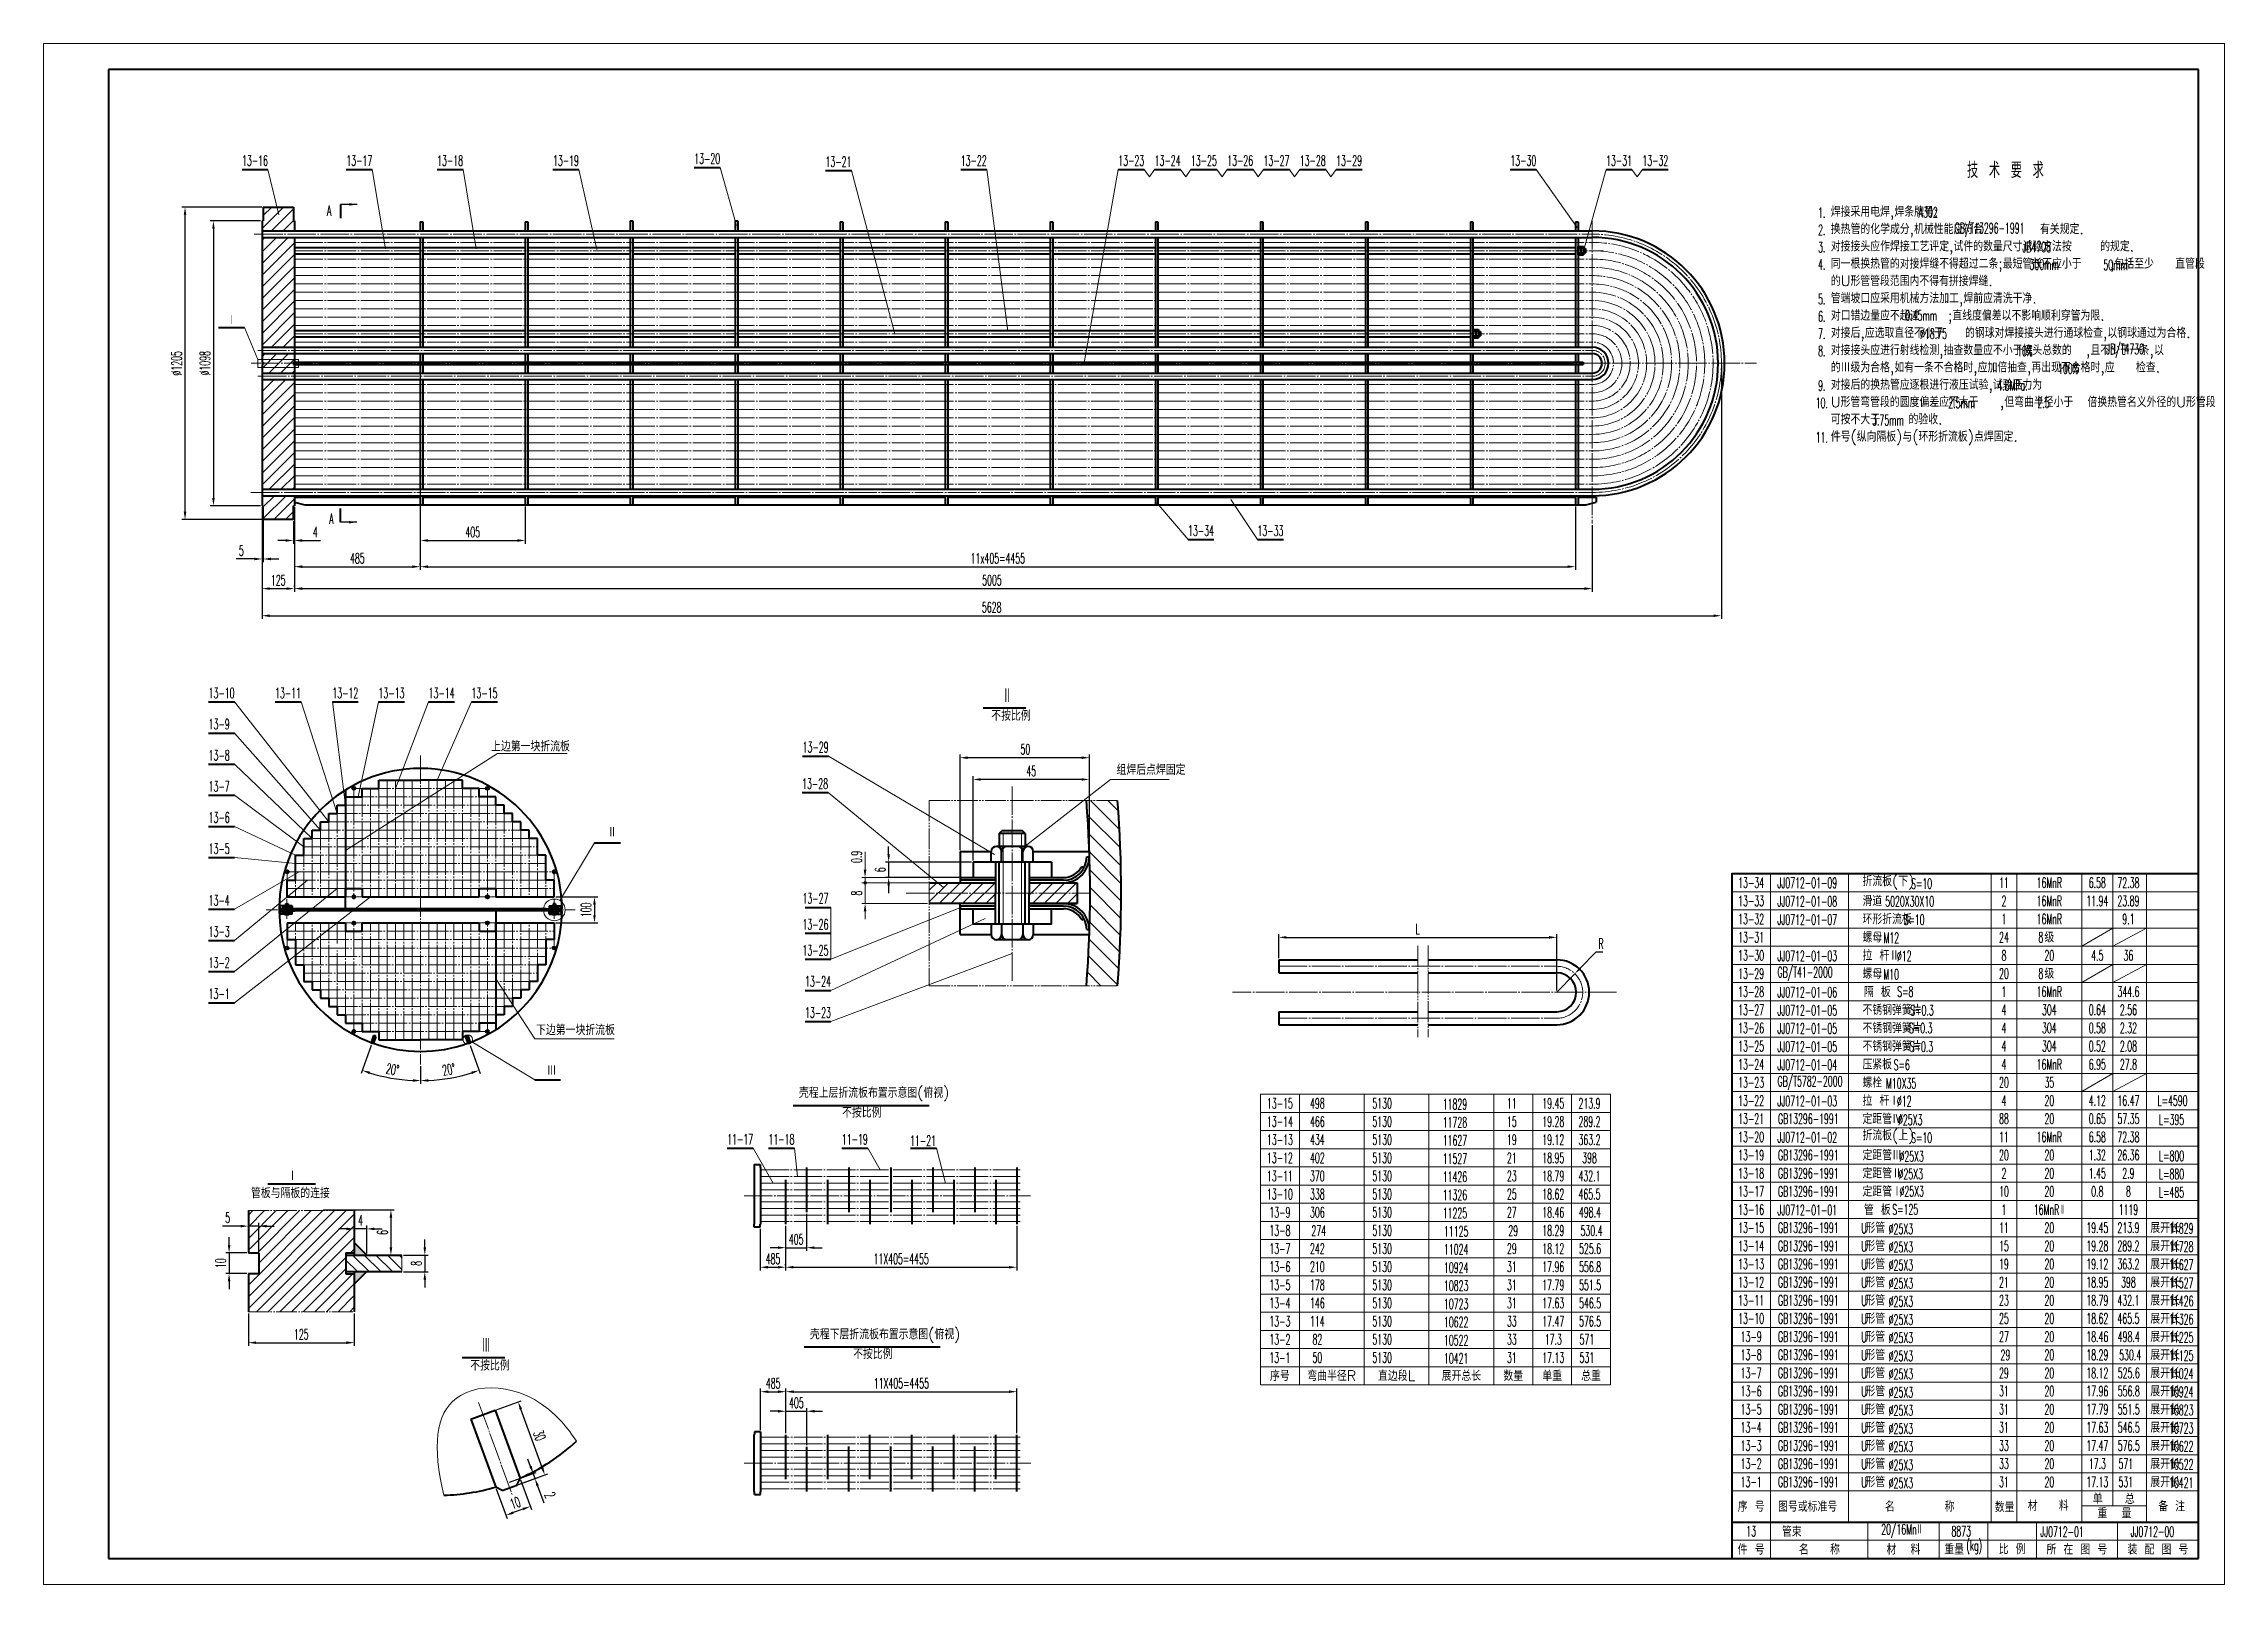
# Model space of a CAD drawing. Header units: millimetres. Extents: x 653 to 3278, y 1219 to 2187.
# Drawn here: x 1545 to 2386, y 1593 to 2187 of the extents above; entities that cross this region are included whole.
import ezdxf

# ---------------------------------------------------------------- set-up
doc = ezdxf.new("R2010")
doc.units = ezdxf.units.MM
doc.linetypes.add('JIS_08_11', pattern=[12.8, 11, -0.6, 0.6, -0.6])
doc.linetypes.add('JIS_09_08', pattern=[10.75, 8, -0.55, 0.55, -0.55, 0.55, -0.55])
for name, color, linetype, lineweight in [('图层1', 1, 'Continuous', 40), ('图层2', 4, 'JIS_08_11', 20), ('图层3', 2, 'Continuous', 20), ('图层5', 6, 'JIS_09_08', 20)]:
    doc.layers.add(name, color=color, linetype=linetype, lineweight=lineweight)
doc.styles.get("Standard").update_dxf_attribs({"font": 'romans.shx', "width": 0.55, "height": 4, "bigfont": 'gbcbig.shx'})
doc.styles.add('数字', font='romans.shx', dxfattribs={"width": 0.55, "height": 4, "bigfont": 'gbcbig.shx'})
doc.styles.add('文字', font='romans.shx', dxfattribs={"height": 4, "bigfont": 'gbcbig.shx'})
doc.styles.add('样式 1', font='romans.shx', dxfattribs={"height": 4, "bigfont": 'gbcbig.shx'})
doc.styles.add('样式 2', font='romans.shx', dxfattribs={"width": 0.55, "height": 4, "bigfont": 'gbcbig.shx'})
doc.styles.add('样式 4', font='romans.shx', dxfattribs={"height": 6, "bigfont": 'gbcbig.shx'})
doc.dimstyles.new('ISO-25', dxfattribs={"dimtxt": 4, "dimasz": 3, "dimexe": 1.25, "dimexo": 0.625, "dimgap": 1.25, "dimtad": 1, "dimtoh": 1, "dimtxsty": 'Standard', "dimcen": 2.5, "dimadec": 1, "dimazin": 2, "dimtfac": 1, "dimtmove": 0, "dimatfit": 3, "dimfxl": 1, "dimarcsym": 0})
doc.dimstyles.new('副本 ISO-25', dxfattribs={"dimtxt": 4, "dimasz": 3, "dimexe": 1.25, "dimexo": 0.625, "dimgap": 1.25, "dimtad": 1, "dimdec": 1, "dimtxsty": 'Standard', "dimcen": 2.5, "dimazin": 2, "dimtfac": 1, "dimtdec": 1, "dimtmove": 0, "dimatfit": 3, "dimfxl": 1, "dimarcsym": 0})

msp = doc.modelspace()

# ---------------------------------------------------------------- texts
at = {"layer": '图层3'}
for s, insert, char_height, width, attachment_point, style in [('13-16', (1621.735, 2143.702), 4, 10, 1, '样式 2'), ('13-17', (1661.96, 2143.702), 4, 10, 1, '样式 2'), ('13-18', (1696.981, 2143.702), 4, 10, 1, '样式 2'), ('13-19', (1741.664, 2143.702), 4, 10, 1, '样式 2'), ('13-20', (1796.13, 2144.441), 4, 10, 1, '样式 2'), ('13-21', (1846.762, 2143.261), 4, 10, 1, '样式 2'), ('13-22', (1898.923, 2143.702), 4, 10, 1, '样式 2'), ('13-23', (1959.671, 2143.702), 4, 10, 1, '样式 2'), ('13-24', (1973.671, 2143.702), 4, 10, 1, '样式 2'), ('13-25', (1987.671, 2143.702), 4, 10, 1, '样式 2'), ('13-26', (2001.671, 2143.702), 4, 10, 1, '样式 2'), ('13-27', (2015.671, 2143.702), 4, 10, 1, '样式 2'), ('13-28', (2029.671, 2143.702), 4, 10, 1, '样式 2'), ('13-29', (2043.671, 2143.702), 4, 10, 1, '样式 2'), ('13-30', (2110.855, 2143.702), 4, 10, 1, '样式 2'), ('13-31', (2147.774, 2143.702), 4, 10, 1, '样式 2'), ('13-32', (2161.774, 2143.702), 4, 10, 1, '样式 2'), ('技 术 要 求', (2286.968, 2140.991), 6, 77.61389, 1, '样式 4'), ('A', (1654.494, 2124.42), 4, 0.83298, 1, '样式 2'), ('1.\\P2.\\P3.\\P4.\\P\\P5.\\P6.\\P7.\\P8.\\P\\P9.\\P10.\\P\\P11.', (2230.961, 2078.285), 4, 14.38626, 5, '数字'), ('焊接采用电焊,焊条牌号:\\P换热管的化学成分,机械性能应符合        有关规定.\\P对接接头应作焊接工艺评定,试件的数量尺寸试验方法按    的规定.\\P同一根换热管的对接焊缝不得超过二条;最短管长不应小于    ;包括至少   直管段\\P的U形管管段范围内不得有拼接焊缝.\\P管端坡口应采用机械方法加工,焊前应清洗干净.\\P对口错边量应不超过    ;直线度偏差以不影响顺利穿管为限.\\P对接后,应选取直径不小于   的钢球对焊接接头进行通球检查,以钢球通过为合格.\\P对接接头应进行射线检测,抽查数量应不小于接头总数的  ,且不少于一条,以      \\P的Ⅲ级为合格,如有一条不合格时,应加倍抽查,再出现不合格时,应   检查.\\P对接后的换热管应逐根进行液压试验,试验压力为\\PU形管弯管段的圆度偏差应不大于   ,但弯曲半径小于  倍换热管名义外径的U形管段\\P可按不大于    的验收.\\P件号(纵向隔板)与(环形折流板)点焊固定.', (2234.447, 2124.014), 4, 194.6, 1, '样式 1'), ('A302', (2268.349, 2123.694), 4, 6.68135, 1, '数字'), ('GB/T13296-1991', (2295.664, 2114.976), 4, 26.37327, 5, '数字'), ('JB4708', (2313.855, 2108.343), 4, 20.4268, 5, '数字'), ('300mm', (2311.062, 2103.597), 4, 8.35034, 1, '数字'), ('50mm', (2339.557, 2103.481), 4, 4.73318, 1, '数字'), ('0.45mm', (2263.185, 2083.985), 4, 10.49134, 1, '数字'), ('%%c18.75', (2268.863, 2076.951), 4, 12.48338, 1, '数字'), ('10%', (2306.277, 2070.32), 4, 10.49134, 1, '数字'), ('JB/T4730', (2347.947, 2068.328), 4, 26.37327, 5, '数字'), ('100%', (2322.078, 2063.495), 4, 8.26699, 1, '数字'), ('4.8MPa.', (2298.644, 2057.064), 4, 16.03556, 1, '数字'), ('2.5mm', (2279.74, 2050.244), 4, 5.91475, 1, '数字'), ('2.5', (2314.09, 2050.311), 4, 3.97749, 1, '数字'), ('3.75mm', (2250.382, 2043.621), 4, 8.90311, 1, '数字'), ('A', (1655.334, 2005.639), 4, 0.83298, 1, '样式 2'), ('13-34', (1986.56, 2001), 4, 10, 1, '样式 2'), ('13-33', (2013.336, 2001), 4, 10, 1, '样式 2'), ('13-10', (1608.862, 1938.423), 4, 10, 1, '样式 2'), ('13-11', (1634.491, 1938.423), 4, 10, 1, '样式 2'), ('13-12', (1656.572, 1938.423), 4, 10, 1, '样式 2'), ('13-13', (1674.38, 1938.423), 4, 10, 1, '样式 2'), ('13-14', (1693.7, 1938.423), 4, 10, 1, '样式 2'), ('13-15', (1710.242, 1938.423), 4, 10, 1, '样式 2'), ('13-9', (1608.862, 1926.423), 4, 10, 1, '样式 2'), ('不按比例', (1910.682, 1929.736), 4, 15.65979, 1, '文字'), ('上边第一块折流板', (1732.99, 1915.895), 4, 48.45, 5, '样式 1'), ('13-29', (1837.939, 1917.543), 4, 10, 1, '样式 2'), ('13-8', (1608.862, 1914.423), 4, 10, 1, '样式 2'), ('组焊后点焊固定', (1959.001, 1906.874), 4, 28.27818, 4, '样式 1'), ('13-7', (1608.862, 1902.423), 4, 10, 1, '样式 2'), ('13-28', (1837.75, 1903.462), 4, 10, 1, '样式 2'), ('13-6', (1608.862, 1890.423), 4, 10, 1, '样式 2'), ('Ⅱ', (1762.578, 1884.825), 4, 13.369, 1, '样式 1'), ('13-5', (1608.862, 1878.423), 4, 10, 1, '样式 2'), ('13-27', (1837.879, 1859.215), 4, 10, 1, '样式 2'), ('13-34', (2203.725, 1863.279), 4, 14.99969, 5, '样式 2'), ('JJ0712-01-09', (2213.876, 1863.246), 4, 37.5, 4, '样式 2'), ('折流板(下)', (2246.667, 1863.279), 4, 29.99939, 4, '样式 1'), ('滑道', (2246.667, 1856.279), 4, 29.99939, 4, '样式 1'), ('S=10', (2269.454, 1862.962), 4, 9.9998, 5, '样式 2'), ('11', (2301.223, 1863.279), 4, 9.9998, 5, '样式 2'), ('16MnR', (2318.722, 1863.279), 4, 24.99949, 5, '样式 2'), ('6.58', (2337.222, 1863.279), 4, 11.99976, 5, '样式 2'), ('72.38', (2349.222, 1863.279), 4, 11.99976, 5, '样式 2'), ('13-4', (1608.862, 1858.458), 4, 10, 1, '样式 2'), ('13-33', (2203.725, 1856.279), 4, 14.99969, 5, '样式 2'), ('13-32', (2203.725, 1849.279), 4, 14.99969, 5, '样式 2'), ('JJ0712-01-08', (2213.876, 1856.079), 4, 37.5, 4, '样式 2'), ('JJ0712-01-07', (2213.876, 1849.079), 4, 37.5, 4, '样式 2'), ('环形折流板', (2246.667, 1849.279), 4, 29.99939, 4, '样式 1'), ('5020X30X10', (2264.863, 1856.077), 4, 26.27289, 5, '样式 2'), ('S=10', (2266.55, 1849.029), 4, 9.9998, 5, '样式 2'), ('2', (2301.223, 1856.279), 4, 9.9998, 5, '样式 2'), ('1', (2301.223, 1849.279), 4, 9.9998, 5, '样式 2'), ('16MnR', (2318.722, 1856.279), 4, 24.99949, 5, '样式 2'), ('16MnR', (2318.722, 1849.279), 4, 24.99949, 5, '样式 2'), ('11.94', (2337.222, 1856.279), 4, 11.99976, 5, '样式 2'), ('23.89', (2349.222, 1856.279), 4, 11.99976, 5, '样式 2'), ('9.1', (2349.222, 1849.279), 4, 11.99976, 5, '样式 2'), ('13-3', (1608.862, 1846.458), 4, 10, 1, '样式 2'), ('13-26', (1837.879, 1849.215), 4, 10, 1, '样式 2'), ('13-31', (2203.725, 1842.279), 4, 14.99969, 5, '样式 2'), ('螺母', (2246.667, 1842.279), 4, 29.99939, 4, '样式 1'), ('M12', (2257.765, 1842.038), 4, 9.9998, 5, '样式 2'), ('24', (2301.223, 1842.279), 4, 9.9998, 5, '样式 2'), ('8', (2315.446, 1842.274), 4, 9.9998, 5, '样式 2'), ('级', (2318.722, 1842.279), 4, 24.99949, 5, '样式 1'), ('13-2', (1608.862, 1834.458), 4, 10, 1, '样式 2'), ('13-25', (1837.879, 1839.215), 4, 10, 1, '样式 2'), ('13-30', (2203.725, 1835.279), 4, 14.99969, 5, '样式 2'), ('JJ0712-01-03', (2213.876, 1835.079), 4, 37.5, 4, '样式 2'), ('拉 杆Ⅱ', (2246.667, 1835.279), 4, 29.99939, 4, '样式 1'), ('%%C12', (2262.766, 1835.072), 4, 9.9998, 5, '样式 2'), ('8', (2301.223, 1835.279), 4, 9.9998, 5, '样式 2'), ('20', (2318.722, 1835.279), 4, 24.99949, 5, '样式 2'), ('4.5', (2337.222, 1835.279), 4, 11.99976, 5, '样式 2'), ('36', (2349.222, 1835.279), 4, 11.99976, 5, '样式 2'), ('13-24', (1838.856, 1827.215), 4, 10, 1, '样式 2'), ('13-29', (2203.725, 1828.279), 4, 14.99969, 5, '样式 2'), ('GB/T41-2000', (2213.876, 1828.135), 4, 37.5, 4, '样式 2'), ('螺母', (2246.667, 1828.279), 4, 29.99939, 4, '样式 1'), ('M10', (2257.733, 1827.926), 4, 9.9998, 5, '样式 2'), ('20', (2301.223, 1828.279), 4, 9.9998, 5, '样式 2'), ('8', (2315.446, 1828.274), 4, 9.9998, 5, '样式 2'), ('级', (2318.722, 1828.279), 4, 24.99949, 5, '样式 1'), ('13-1', (1608.862, 1822.458), 4, 10, 1, '样式 2'), ('13-28', (2203.725, 1821.279), 4, 14.99969, 5, '样式 2'), ('JJ0712-01-06', (2213.876, 1821.079), 4, 37.5, 4, '样式 2'), ('不锈钢弹簧片', (2246.667, 1814.279), 4, 29.99939, 4, '样式 1'), ('隔 板', (2247.209, 1821.203), 4, 29.99939, 4, '样式 1'), ('S=8', (2263.167, 1821.33), 4, 9.9998, 5, '样式 2'), ('1', (2301.223, 1821.279), 4, 9.9998, 5, '样式 2'), ('16MnR', (2318.722, 1821.279), 4, 24.99949, 5, '样式 2'), ('344.6', (2349.222, 1821.279), 4, 11.99976, 5, '样式 2'), ('下边第一块折流板', (1750.347, 1806.537), 4, 48.45, 5, '样式 1'), ('13-23', (1838.856, 1815.215), 4, 10, 1, '样式 2'), ('13-27', (2203.725, 1814.279), 4, 14.99969, 5, '样式 2'), ('13-26', (2203.725, 1807.279), 4, 14.99969, 5, '样式 2'), ('JJ0712-01-05', (2213.876, 1814.079), 4, 37.5, 4, '样式 2'), ('JJ0712-01-05', (2213.876, 1807.079), 4, 37.5, 4, '样式 2'), ('不锈钢弹簧片', (2246.667, 1807.279), 4, 29.99939, 4, '样式 1'), ('S=0.3', (2269.111, 1807.247), 4, 9.9998, 5, '样式 2'), ('S=0.3', (2269.617, 1814.118), 4, 9.9998, 5, '样式 2'), ('4', (2301.223, 1814.279), 4, 9.9998, 5, '样式 2'), ('4', (2301.223, 1807.279), 4, 9.9998, 5, '样式 2'), ('304', (2318.722, 1814.279), 4, 24.99949, 5, '样式 2'), ('304', (2318.722, 1807.279), 4, 24.99949, 5, '样式 2'), ('0.64', (2337.222, 1814.279), 4, 11.99976, 5, '样式 2'), ('0.58', (2337.222, 1807.279), 4, 11.99976, 5, '样式 2'), ('2.56', (2349.222, 1814.279), 4, 11.99976, 5, '样式 2'), ('2.32', (2349.222, 1807.279), 4, 11.99976, 5, '样式 2'), ('13-25', (2203.725, 1800.279), 4, 14.99969, 5, '样式 2'), ('JJ0712-01-05', (2213.876, 1800.079), 4, 37.5, 4, '样式 2'), ('不锈钢弹簧片', (2246.667, 1800.279), 4, 29.99939, 4, '样式 1'), ('S=0.3', (2269.391, 1800.088), 4, 9.9998, 5, '样式 2'), ('4', (2301.223, 1800.279), 4, 9.9998, 5, '样式 2'), ('304', (2318.722, 1800.279), 4, 24.99949, 5, '样式 2'), ('0.52', (2337.222, 1800.279), 4, 11.99976, 5, '样式 2'), ('2.08', (2349.222, 1800.279), 4, 11.99976, 5, '样式 2'), ('Ⅲ', (1739.243, 1792.964), 4, 13.24388, 1, '样式 1'), ('13-24', (2203.725, 1793.279), 4, 14.99969, 5, '样式 2'), ('JJ0712-01-04', (2213.876, 1793.079), 4, 37.5, 4, '样式 2'), ('压紧板', (2246.667, 1793.279), 4, 29.99939, 4, '样式 1'), ('S=6', (2261.817, 1793.074), 4, 9.9998, 5, '样式 2'), ('4', (2301.223, 1793.279), 4, 9.9998, 5, '样式 2'), ('16MnR', (2318.722, 1793.279), 4, 24.99949, 5, '样式 2'), ('6.95', (2337.222, 1793.279), 4, 11.99976, 5, '样式 2'), ('27.8', (2349.222, 1793.279), 4, 11.99976, 5, '样式 2'), ('\\pt116; 壳程上层折流板布置示意图(俯视)', (1833.778, 1784.347), 4, 152.66667, 1, '样式 1'), ('13-23', (2203.725, 1786.279), 4, 14.99969, 5, '样式 2'), ('GB/T5782-2000', (2213.876, 1786.079), 4, 37.5, 4, '样式 2'), ('螺栓', (2246.667, 1786.279), 4, 29.99939, 4, '样式 1'), ('M10X35', (2261.568, 1785.908), 4, 9.9998, 5, '样式 2'), ('20', (2301.223, 1786.279), 4, 9.9998, 5, '样式 2'), ('35', (2318.722, 1786.279), 4, 24.99949, 5, '样式 2'), ('不按比例', (1853.151, 1776.726), 4, 15.65979, 1, '文字'), ('13-15', (2021.986, 1778.208), 4, 14.99969, 5, '样式 2'), ('498', (2036.431, 1778.208), 4, 9.9998, 5, '样式 2'), ('5130', (2061.431, 1778.208), 4, 9.9998, 5, '样式 2'), ('11', (2111.431, 1778.208), 4, 9.9998, 5, '样式 2'), ('19.45', (2127.414, 1778.208), 4, 11.99976, 5, '样式 2'), ('213.9', (2141.383, 1778.208), 4, 11.99976, 5, '样式 2'), ('13-22', (2203.725, 1779.279), 4, 14.99969, 5, '样式 2'), ('JJ0712-01-03', (2213.876, 1779.079), 4, 37.5, 4, '样式 2'), ('定距管Ⅳ', (2246.667, 1772.279), 4, 29.99939, 4, '样式 1'), ('拉 杆Ⅰ', (2246.667, 1779.279), 4, 29.99939, 4, '样式 1'), ('%%C12', (2262.766, 1779.072), 4, 9.9998, 5, '样式 2'), ('4', (2301.223, 1779.279), 4, 9.9998, 5, '样式 2'), ('20', (2318.722, 1779.279), 4, 24.99949, 5, '样式 2'), ('4.12', (2337.222, 1779.279), 4, 11.99976, 5, '样式 2'), ('16.47', (2349.222, 1779.279), 4, 11.99976, 5, '样式 2'), ('11-17', (1808.851, 1766.392), 4, 10, 1, '样式 2'), ('11-18', (1824.769, 1766.392), 4, 10, 1, '样式 2'), ('11-19', (1853.063, 1766.392), 4, 10, 1, '样式 2'), ('13-14', (2021.986, 1771.208), 4, 14.99969, 5, '样式 2'), ('13-13', (2021.986, 1764.208), 4, 14.99969, 5, '样式 2'), ('466', (2036.431, 1771.208), 4, 9.9998, 5, '样式 2'), ('434', (2036.431, 1764.208), 4, 9.9998, 5, '样式 2'), ('5130', (2061.431, 1771.208), 4, 9.9998, 5, '样式 2'), ('5130', (2061.431, 1764.208), 4, 9.9998, 5, '样式 2'), ('15', (2111.431, 1771.208), 4, 9.9998, 5, '样式 2'), ('19', (2111.431, 1764.208), 4, 9.9998, 5, '样式 2'), ('19.28', (2127.414, 1771.208), 4, 11.99976, 5, '样式 2'), ('19.12', (2127.414, 1764.208), 4, 11.99976, 5, '样式 2'), ('289.2', (2141.383, 1771.208), 4, 11.99976, 5, '样式 2'), ('363.2', (2141.383, 1764.208), 4, 11.99976, 5, '样式 2'), ('13-21', (2203.725, 1772.279), 4, 14.99969, 5, '样式 2'), ('13-20', (2203.725, 1765.279), 4, 14.99969, 5, '样式 2'), ('JJ0712-01-02', (2213.876, 1765.079), 4, 37.5, 4, '样式 2'), ('GB13296-1991', (2225.766, 1772.286), 4, 32, 5, '样式 2'), ('折流板(上)', (2246.667, 1765.279), 4, 29.99939, 4, '样式 1'), ('%%C25X3', (2265.065, 1771.864), 4, 26.27289, 5, '样式 2'), ('S=10', (2269.454, 1764.962), 4, 9.9998, 5, '样式 2'), ('88', (2301.223, 1772.279), 4, 9.9998, 5, '样式 2'), ('11', (2301.223, 1765.279), 4, 9.9998, 5, '样式 2'), ('16MnR', (2318.722, 1765.279), 4, 24.99949, 5, '样式 2'), ('20', (2318.722, 1772.279), 4, 24.99949, 5, '样式 2'), ('0.65', (2337.222, 1772.279), 4, 11.99976, 5, '样式 2'), ('6.58', (2337.222, 1765.279), 4, 11.99976, 5, '样式 2'), ('57.35', (2349.222, 1772.279), 4, 11.99976, 5, '样式 2'), ('72.38', (2349.222, 1765.279), 4, 11.99976, 5, '样式 2'), ('L=395', (2365.848, 1771.946), 4, 26.27289, 5, '样式 2'), ('11-21', (1879.358, 1765.852), 4, 4.90466, 1, '样式 2'), ('13-12', (2021.986, 1757.208), 4, 14.99969, 5, '样式 2'), ('402', (2036.431, 1757.208), 4, 9.9998, 5, '样式 2'), ('5130', (2061.431, 1757.208), 4, 9.9998, 5, '样式 2'), ('21', (2111.431, 1757.208), 4, 9.9998, 5, '样式 2'), ('18.95', (2127.414, 1757.208), 4, 11.99976, 5, '样式 2'), ('398', (2141.383, 1757.208), 4, 11.99976, 5, '样式 2'), ('13-19', (2203.725, 1758.279), 4, 14.99969, 5, '样式 2'), ('GB13296-1991', (2225.766, 1758.286), 4, 32, 5, '样式 2'), ('定距管Ⅲ', (2246.667, 1758.279), 4, 29.99939, 4, '样式 1'), ('%%C25X3', (2265.629, 1757.749), 4, 27.88622, 5, '样式 2'), ('20', (2301.223, 1758.279), 4, 9.9998, 5, '样式 2'), ('20', (2318.722, 1758.279), 4, 24.99949, 5, '样式 2'), ('1.32', (2337.222, 1758.279), 4, 11.99976, 5, '样式 2'), ('26.36', (2349.222, 1758.279), 4, 11.99976, 5, '样式 2'), ('L=800', (2365.848, 1757.946), 4, 26.27289, 5, '样式 2'), ('Ⅰ', (1639.312, 1752.314), 4, 13.24388, 1, '样式 1'), ('13-11', (2021.986, 1750.208), 4, 14.99969, 5, '样式 2'), ('370', (2036.431, 1750.208), 4, 9.9998, 5, '样式 2'), ('5130', (2061.431, 1750.208), 4, 9.9998, 5, '样式 2'), ('23', (2111.431, 1750.208), 4, 9.9998, 5, '样式 2'), ('18.79', (2127.414, 1750.208), 4, 11.99976, 5, '样式 2'), ('432.1', (2141.383, 1750.208), 4, 11.99976, 5, '样式 2'), ('13-18', (2203.725, 1751.279), 4, 14.99969, 5, '样式 2'), ('GB13296-1991', (2225.766, 1751.286), 4, 32, 5, '样式 2'), ('定距管Ⅱ', (2246.667, 1751.279), 4, 29.99939, 4, '样式 1'), ('%%C25X3', (2265.277, 1750.986), 4, 26.27289, 5, '样式 2'), ('2', (2301.223, 1751.279), 4, 9.9998, 5, '样式 2'), ('20', (2318.722, 1751.279), 4, 24.99949, 5, '样式 2'), ('1.45', (2337.222, 1751.279), 4, 11.99976, 5, '样式 2'), ('2.9', (2349.222, 1751.279), 4, 11.99976, 5, '样式 2'), ('L=880', (2365.848, 1750.946), 4, 26.27289, 5, '样式 2'), ('管板与隔板的连接', (1640.406, 1743.669), 4, 56.4325, 5, '样式 1'), ('13-10', (2021.986, 1743.208), 4, 14.99969, 5, '样式 2'), ('338', (2036.431, 1743.208), 4, 9.9998, 5, '样式 2'), ('5130', (2061.431, 1743.208), 4, 9.9998, 5, '样式 2'), ('25', (2111.431, 1743.208), 4, 9.9998, 5, '样式 2'), ('18.62', (2127.414, 1743.208), 4, 11.99976, 5, '样式 2'), ('465.5', (2141.383, 1743.208), 4, 11.99976, 5, '样式 2'), ('13-17', (2203.725, 1744.279), 4, 14.99969, 5, '样式 2'), ('GB13296-1991', (2225.766, 1744.286), 4, 32, 5, '样式 2'), ('定距管Ⅰ', (2246.667, 1744.279), 4, 29.99939, 4, '样式 1'), ('%%C25X3', (2265.656, 1744.339), 4, 22.94039, 5, '样式 2'), ('10', (2301.223, 1744.279), 4, 9.9998, 5, '样式 2'), ('20', (2318.722, 1744.279), 4, 24.99949, 5, '样式 2'), ('0.8', (2337.222, 1744.279), 4, 11.99976, 5, '样式 2'), ('8', (2349.222, 1744.279), 4, 11.99976, 5, '样式 2'), ('L=485', (2365.848, 1743.946), 4, 26.27289, 5, '样式 2'), ('13-9', (2021.986, 1736.208), 4, 14.99969, 5, '样式 2'), ('306', (2036.431, 1736.208), 4, 9.9998, 5, '样式 2'), ('5130', (2061.431, 1736.208), 4, 9.9998, 5, '样式 2'), ('27', (2111.431, 1736.208), 4, 9.9998, 5, '样式 2'), ('18.46', (2127.414, 1736.208), 4, 11.99976, 5, '样式 2'), ('498.4', (2141.528, 1736.239), 4, 9.9998, 5, '样式 2'), ('13-16', (2203.725, 1737.279), 4, 14.99969, 5, '样式 2'), ('JJ0712-01-01', (2213.876, 1737.079), 4, 37.5, 4, '样式 2'), ('管 板', (2247.209, 1737.203), 4, 29.99939, 4, '样式 1'), (' 形管', (2245.042, 1730.279), 4, 29.99939, 4, '样式 1'), ('S=125', (2263.167, 1737.33), 4, 9.9998, 5, '样式 2'), ('1', (2301.223, 1737.279), 4, 9.9998, 5, '样式 2'), ('16MnRⅡ', (2318.722, 1737.279), 4, 24.99949, 5, '样式 2'), ('1119', (2349.222, 1737.279), 4, 11.99976, 5, '样式 2'), ('展开长', (2357.664, 1730.262), 4, 26.11556, 4, '样式 1'), ('13-8', (2021.986, 1729.208), 4, 14.99969, 5, '样式 2'), ('13-7', (2021.986, 1722.208), 4, 14.99969, 5, '样式 2'), ('242', (2036.431, 1722.208), 4, 9.9998, 5, '样式 2'), ('274', (2036.973, 1729.131), 4, 9.9998, 5, '样式 2'), ('5130', (2061.431, 1729.208), 4, 9.9998, 5, '样式 2'), ('5130', (2061.431, 1722.208), 4, 9.9998, 5, '样式 2'), ('29', (2111.431, 1722.208), 4, 9.9998, 5, '样式 2'), ('29', (2111.973, 1729.131), 4, 9.9998, 5, '样式 2'), ('18.29', (2127.414, 1729.208), 4, 11.99976, 5, '样式 2'), ('18.12', (2127.414, 1722.208), 4, 11.99976, 5, '样式 2'), ('525.6', (2141.62, 1722.208), 4, 9.9998, 5, '样式 2'), ('530.4', (2142.162, 1729.131), 4, 9.9998, 5, '样式 2'), ('13-15', (2203.725, 1730.279), 4, 14.99969, 5, '样式 2'), ('13-14', (2203.725, 1723.279), 4, 14.99969, 5, '样式 2'), ('GB13296-1991', (2225.766, 1730.286), 4, 32, 5, '样式 2'), ('GB13296-1991', (2225.766, 1723.286), 4, 32, 5, '样式 2'), ('U', (2248.274, 1730.086), 4, 9.50916, 6, '样式 2'), ('U', (2248.274, 1723.086), 4, 9.50916, 6, '样式 2'), (' 形管', (2245.042, 1723.279), 4, 29.99939, 4, '样式 1'), ('%%C25X3', (2261.479, 1729.839), 4, 9.9998, 5, '样式 2'), ('%%C25X3', (2261.479, 1722.839), 4, 9.9998, 5, '样式 2'), ('11', (2301.223, 1730.279), 4, 9.9998, 5, '样式 2'), ('15', (2301.223, 1723.279), 4, 9.9998, 5, '样式 2'), ('20', (2318.722, 1730.279), 4, 24.99949, 5, '样式 2'), ('20', (2318.722, 1723.279), 4, 24.99949, 5, '样式 2'), ('19.45', (2337.222, 1730.279), 4, 11.99976, 5, '样式 2'), ('19.28', (2337.222, 1723.279), 4, 11.99976, 5, '样式 2'), ('213.9', (2349.222, 1730.279), 4, 11.99976, 5, '样式 2'), ('289.2', (2349.222, 1723.279), 4, 11.99976, 5, '样式 2'), ('展开长', (2357.664, 1723.262), 4, 26.11556, 4, '样式 1'), ('13-6', (2021.986, 1715.208), 4, 14.99969, 5, '样式 2'), ('210', (2036.431, 1715.208), 4, 9.9998, 5, '样式 2'), ('5130', (2061.431, 1715.208), 4, 9.9998, 5, '样式 2'), ('31', (2111.431, 1715.208), 4, 9.9998, 5, '样式 2'), ('17.96', (2127.414, 1715.208), 4, 11.99976, 5, '样式 2'), ('556.8', (2141.62, 1715.208), 4, 9.9998, 5, '样式 2'), ('13-13', (2203.725, 1716.279), 4, 14.99969, 5, '样式 2'), ('GB13296-1991', (2225.766, 1716.286), 4, 32, 5, '样式 2'), ('U', (2248.274, 1716.086), 4, 9.50916, 6, '样式 2'), (' 形管', (2245.042, 1716.279), 4, 29.99939, 4, '样式 1'), ('%%C25X3', (2261.479, 1715.839), 4, 9.9998, 5, '样式 2'), ('19', (2301.223, 1716.279), 4, 9.9998, 5, '样式 2'), ('20', (2318.722, 1716.279), 4, 24.99949, 5, '样式 2'), ('19.12', (2337.222, 1716.279), 4, 11.99976, 5, '样式 2'), ('363.2', (2349.222, 1716.279), 4, 11.99976, 5, '样式 2'), ('展开长', (2357.664, 1716.262), 4, 26.11556, 4, '样式 1'), ('13-5', (2021.986, 1708.208), 4, 14.99969, 5, '样式 2'), ('178', (2036.431, 1708.208), 4, 9.9998, 5, '样式 2'), ('5130', (2061.431, 1708.208), 4, 9.9998, 5, '样式 2'), ('31', (2111.431, 1708.208), 4, 9.9998, 5, '样式 2'), ('17.79', (2127.414, 1708.208), 4, 11.99976, 5, '样式 2'), ('551.5', (2141.62, 1708.208), 4, 9.9998, 5, '样式 2'), ('13-12', (2203.725, 1709.279), 4, 14.99969, 5, '样式 2'), ('GB13296-1991', (2225.766, 1709.286), 4, 32, 5, '样式 2'), ('U', (2248.274, 1709.086), 4, 9.50916, 6, '样式 2'), (' 形管', (2245.042, 1709.279), 4, 29.99939, 4, '样式 1'), ('%%C25X3', (2261.479, 1708.839), 4, 9.9998, 5, '样式 2'), ('21', (2301.223, 1709.279), 4, 9.9998, 5, '样式 2'), ('20', (2318.722, 1709.279), 4, 24.99949, 5, '样式 2'), ('18.95', (2337.222, 1709.279), 4, 11.99976, 5, '样式 2'), ('398', (2349.222, 1709.279), 4, 11.99976, 5, '样式 2'), ('展开长', (2357.664, 1709.262), 4, 26.11556, 4, '样式 1'), ('13-4', (2021.986, 1701.208), 4, 14.99969, 5, '样式 2'), ('146', (2036.431, 1701.208), 4, 9.9998, 5, '样式 2'), ('5130', (2061.431, 1701.208), 4, 9.9998, 5, '样式 2'), ('31', (2111.431, 1701.208), 4, 9.9998, 5, '样式 2'), ('17.63', (2127.414, 1701.208), 4, 11.99976, 5, '样式 2'), ('546.5', (2141.62, 1701.208), 4, 9.9998, 5, '样式 2'), ('13-11', (2203.725, 1702.279), 4, 14.99969, 5, '样式 2'), ('GB13296-1991', (2225.766, 1702.286), 4, 32, 5, '样式 2'), ('U', (2248.274, 1702.086), 4, 9.50916, 6, '样式 2'), (' 形管', (2245.042, 1702.279), 4, 29.99939, 4, '样式 1'), ('%%C25X3', (2261.479, 1701.839), 4, 9.9998, 5, '样式 2'), ('23', (2301.223, 1702.279), 4, 9.9998, 5, '样式 2'), ('20', (2318.722, 1702.279), 4, 24.99949, 5, '样式 2'), ('18.79', (2337.222, 1702.279), 4, 11.99976, 5, '样式 2'), ('432.1', (2349.222, 1702.279), 4, 11.99976, 5, '样式 2'), ('展开长', (2357.664, 1702.262), 4, 26.11556, 4, '样式 1'), ('\\pt116; 壳程下层折流板布置示意图(俯视)', (1838.012, 1691.253), 4, 152.66667, 1, '样式 1'), ('13-3', (2021.986, 1694.208), 4, 14.99969, 5, '样式 2'), ('114', (2036.431, 1694.208), 4, 9.9998, 5, '样式 2'), ('5130', (2061.431, 1694.208), 4, 9.9998, 5, '样式 2'), ('33', (2111.431, 1694.208), 4, 9.9998, 5, '样式 2'), ('17.47', (2127.414, 1694.208), 4, 11.99976, 5, '样式 2'), ('576.5', (2141.62, 1694.208), 4, 9.9998, 5, '样式 2'), ('13-10', (2203.725, 1695.279), 4, 14.99969, 5, '样式 2'), ('GB13296-1991', (2225.766, 1695.286), 4, 32, 5, '样式 2'), ('U', (2248.274, 1695.086), 4, 9.50916, 6, '样式 2'), (' 形管', (2245.042, 1695.279), 4, 29.99939, 4, '样式 1'), (' 形管', (2245.042, 1688.279), 4, 29.99939, 4, '样式 1'), ('%%C25X3', (2261.479, 1694.839), 4, 9.9998, 5, '样式 2'), ('25', (2301.223, 1695.279), 4, 9.9998, 5, '样式 2'), ('20', (2318.722, 1695.279), 4, 24.99949, 5, '样式 2'), ('18.62', (2337.222, 1695.279), 4, 11.99976, 5, '样式 2'), ('465.5', (2349.222, 1695.279), 4, 11.99976, 5, '样式 2'), ('展开长', (2357.664, 1695.262), 4, 26.11556, 4, '样式 1'), ('展开长', (2357.664, 1688.262), 4, 26.11556, 4, '样式 1'), ('不按比例', (1857.386, 1683.631), 4, 15.65979, 1, '文字'), ('13-2', (2021.986, 1687.208), 4, 14.99969, 5, '样式 2'), ('13-1', (2021.986, 1680.208), 4, 14.99969, 5, '样式 2'), ('82', (2036.431, 1687.208), 4, 9.9998, 5, '样式 2'), ('50', (2036.431, 1680.208), 4, 9.9998, 5, '样式 2'), ('5130', (2061.431, 1687.208), 4, 9.9998, 5, '样式 2'), ('5130', (2061.431, 1680.208), 4, 9.9998, 5, '样式 2'), ('33', (2111.431, 1687.208), 4, 9.9998, 5, '样式 2'), ('31', (2111.431, 1680.208), 4, 9.9998, 5, '样式 2'), ('17.13', (2127.414, 1680.208), 4, 11.99976, 5, '样式 2'), ('17.3', (2127.414, 1687.208), 4, 11.99976, 5, '样式 2'), ('571', (2140.383, 1687.208), 4, 9.9998, 5, '样式 2'), ('531', (2140.383, 1680.208), 4, 9.9998, 5, '样式 2'), ('13-9', (2203.725, 1688.279), 4, 14.99969, 5, '样式 2'), ('13-8', (2203.725, 1681.279), 4, 14.99969, 5, '样式 2'), ('GB13296-1991', (2225.766, 1688.286), 4, 32, 5, '样式 2'), ('GB13296-1991', (2225.766, 1681.286), 4, 32, 5, '样式 2'), ('U', (2248.274, 1688.086), 4, 9.50916, 6, '样式 2'), ('U', (2248.274, 1681.086), 4, 9.50916, 6, '样式 2'), (' 形管', (2245.042, 1681.279), 4, 29.99939, 4, '样式 1'), ('%%C25X3', (2261.479, 1687.839), 4, 9.9998, 5, '样式 2'), ('%%C25X3', (2261.479, 1680.839), 4, 9.9998, 5, '样式 2'), ('27', (2301.223, 1688.279), 4, 9.9998, 5, '样式 2'), ('29', (2301.765, 1681.203), 4, 9.9998, 5, '样式 2'), ('20', (2318.722, 1688.279), 4, 24.99949, 5, '样式 2'), ('20', (2318.722, 1681.279), 4, 24.99949, 5, '样式 2'), ('18.46', (2337.222, 1688.279), 4, 11.99976, 5, '样式 2'), ('18.29', (2337.222, 1681.279), 4, 11.99976, 5, '样式 2'), ('498.4', (2349.352, 1688.279), 4, 9.9998, 5, '样式 2'), ('530.4', (2349.894, 1681.203), 4, 9.9998, 5, '样式 2'), ('展开长', (2357.664, 1681.262), 4, 26.11556, 4, '样式 1'), ('不按比例', (1709.75, 1679.21), 4, 15.65979, 1, '文字'), ('序号', (2021.986, 1673.208), 4, 15, 5, '样式 1'), ('弯曲半径R', (2041.986, 1673.208), 4, 25, 5, '样式 1'), ('直边段L', (2066.986, 1673.208), 4, 25, 5, '样式 1'), ('展开总长', (2091.986, 1673.208), 4, 25, 5, '样式 1'), ('数量', (2111.986, 1673.208), 4, 15, 5, '样式 1'), ('单重', (2126.986, 1673.208), 4, 15, 5, '样式 1'), ('总重', (2141.986, 1673.208), 4, 15, 5, '样式 1'), ('13-7', (2203.725, 1674.279), 4, 14.99969, 5, '样式 2'), ('GB13296-1991', (2225.766, 1674.286), 4, 32, 5, '样式 2'), ('U', (2248.274, 1674.086), 4, 9.50916, 6, '样式 2'), (' 形管', (2245.042, 1674.279), 4, 29.99939, 4, '样式 1'), ('%%C25X3', (2261.479, 1673.839), 4, 9.9998, 5, '样式 2'), ('29', (2301.223, 1674.279), 4, 9.9998, 5, '样式 2'), ('20', (2318.722, 1674.279), 4, 24.99949, 5, '样式 2'), ('18.12', (2337.222, 1674.279), 4, 11.99976, 5, '样式 2'), ('525.6', (2349.352, 1674.279), 4, 9.9998, 5, '样式 2'), ('展开长', (2357.664, 1674.262), 4, 26.11556, 4, '样式 1'), ('13-6', (2203.725, 1667.279), 4, 14.99969, 5, '样式 2'), ('GB13296-1991', (2225.766, 1667.286), 4, 32, 5, '样式 2'), ('U', (2248.274, 1667.086), 4, 9.50916, 6, '样式 2'), (' 形管', (2245.042, 1667.279), 4, 29.99939, 4, '样式 1'), ('%%C25X3', (2261.479, 1666.839), 4, 9.9998, 5, '样式 2'), ('31', (2301.223, 1667.279), 4, 9.9998, 5, '样式 2'), ('20', (2318.722, 1667.279), 4, 24.99949, 5, '样式 2'), ('17.96', (2337.222, 1667.279), 4, 11.99976, 5, '样式 2'), ('556.8', (2349.352, 1667.279), 4, 9.9998, 5, '样式 2'), ('展开长', (2357.664, 1667.262), 4, 26.11556, 4, '样式 1'), ('13-5', (2203.725, 1660.279), 4, 14.99969, 5, '样式 2'), ('GB13296-1991', (2225.766, 1660.286), 4, 32, 5, '样式 2'), ('U', (2248.274, 1660.086), 4, 9.50916, 6, '样式 2'), (' 形管', (2245.042, 1660.279), 4, 29.99939, 4, '样式 1'), ('%%C25X3', (2261.479, 1659.839), 4, 9.9998, 5, '样式 2'), ('31', (2301.223, 1660.279), 4, 9.9998, 5, '样式 2'), ('20', (2318.722, 1660.279), 4, 24.99949, 5, '样式 2'), ('17.79', (2337.222, 1660.279), 4, 11.99976, 5, '样式 2'), ('551.5', (2349.352, 1660.279), 4, 9.9998, 5, '样式 2'), ('展开长', (2357.664, 1660.262), 4, 26.11556, 4, '样式 1'), ('13-4', (2203.725, 1653.279), 4, 14.99969, 5, '样式 2'), ('GB13296-1991', (2225.766, 1653.286), 4, 32, 5, '样式 2'), ('U', (2248.274, 1653.086), 4, 9.50916, 6, '样式 2'), (' 形管', (2245.042, 1653.279), 4, 29.99939, 4, '样式 1'), (' 形管', (2245.042, 1646.279), 4, 29.99939, 4, '样式 1'), ('%%C25X3', (2261.479, 1652.839), 4, 9.9998, 5, '样式 2'), ('31', (2301.223, 1653.279), 4, 9.9998, 5, '样式 2'), ('20', (2318.722, 1653.279), 4, 24.99949, 5, '样式 2'), ('17.63', (2337.222, 1653.279), 4, 11.99976, 5, '样式 2'), ('546.5', (2349.352, 1653.279), 4, 9.9998, 5, '样式 2'), ('展开长', (2357.664, 1653.262), 4, 26.11556, 4, '样式 1'), ('展开长', (2357.664, 1646.262), 4, 26.11556, 4, '样式 1'), ('13-3', (2203.725, 1646.279), 4, 14.99969, 5, '样式 2'), ('13-2', (2203.725, 1639.279), 4, 14.99969, 5, '样式 2'), ('GB13296-1991', (2225.766, 1646.286), 4, 32, 5, '样式 2'), ('GB13296-1991', (2225.766, 1639.286), 4, 32, 5, '样式 2'), ('U', (2248.274, 1646.086), 4, 9.50916, 6, '样式 2'), ('U', (2248.274, 1639.086), 4, 9.50916, 6, '样式 2'), (' 形管', (2245.042, 1639.279), 4, 29.99939, 4, '样式 1'), ('%%C25X3', (2261.479, 1645.839), 4, 9.9998, 5, '样式 2'), ('%%C25X3', (2261.479, 1638.839), 4, 9.9998, 5, '样式 2'), ('33', (2301.223, 1646.279), 4, 9.9998, 5, '样式 2'), ('33', (2301.223, 1639.279), 4, 9.9998, 5, '样式 2'), ('20', (2318.722, 1646.279), 4, 24.99949, 5, '样式 2'), ('20', (2318.722, 1639.279), 4, 24.99949, 5, '样式 2'), ('17.47', (2337.222, 1646.279), 4, 11.99976, 5, '样式 2'), ('17.3', (2337.222, 1639.279), 4, 11.99976, 5, '样式 2'), ('576.5', (2349.352, 1646.279), 4, 9.9998, 5, '样式 2'), ('571', (2348.222, 1639.279), 4, 9.9998, 5, '样式 2'), ('展开长', (2357.664, 1639.262), 4, 26.11556, 4, '样式 1'), ('13-1', (2203.725, 1632.279), 4, 14.99969, 5, '样式 2'), ('GB13296-1991', (2225.766, 1632.286), 4, 32, 5, '样式 2'), ('U', (2248.274, 1632.086), 4, 9.50916, 6, '样式 2'), (' 形管', (2245.042, 1632.279), 4, 29.99939, 4, '样式 1'), ('%%C25X3', (2261.479, 1631.839), 4, 9.9998, 5, '样式 2'), ('31', (2301.223, 1632.279), 4, 9.9998, 5, '样式 2'), ('20', (2318.722, 1632.279), 4, 24.99949, 5, '样式 2'), ('17.13', (2337.222, 1632.279), 4, 11.99976, 5, '样式 2'), ('531', (2348.222, 1632.279), 4, 9.9998, 5, '样式 2'), ('展开长', (2357.664, 1632.262), 4, 26.11556, 4, '样式 1'), ('{\\H1x;序 号}', (2203.725, 1622.779), 4, 14.99969, 5, '样式 4'), ('名       称', (2268.723, 1622.779), 3.9999, 54.99888, 5, '样式 4'), ('材   料', (2318.299, 1623.127), 4, 24.91229, 5, '样式 4'), ('{\\H1x;单}', (2337.399, 1625.854), 4, 11.86296, 5, '样式 4'), ('{\\H1x;总}', (2349.736, 1625.735), 4, 13.28653, 5, '样式 4'), ('{\\H1x;备 注}', (2365.892, 1622.884), 4, 18.89221, 5, '样式 4'), ('管束', (2215.605, 1613.117), 4, 68.75, 4, '样式 1'), ('20/16MnⅡ', (2261.826, 1613.351), 4, 31.25, 5, '样式 2'), ('8873', (2284.735, 1613.279), 4, 9.9998, 5, '样式 2'), (' JJ0712-01', (2313.725, 1613.079), 4, 37.5, 4, '样式 2'), ('{\\H1x;重  量}', (2343.821, 1620.196), 4, 25.56868, 5, '样式 4'), (' JJ0712-00', (2348.558, 1613.133), 4, 37.5, 4, '样式 2'), ('件 号', (2203.725, 1606.279), 4, 15, 5, '样式 1'), ('名   称', (2230.07, 1606.279), 4, 37.31081, 5, '样式 1'), ('材  料', (2262.475, 1606.279), 4, 27.5, 5, '样式 1'), ('重量', (2282.003, 1606.279), 4, 18.75, 5, '样式 1'), ('比 例', (2304.35, 1606.394), 4, 18.75, 5, '样式 1'), ('所 在 图 号', (2329.35, 1606.279), 4, 31.25, 5, '样式 1'), ('装 配 图 号', (2360.6, 1606.279), 4, 31.25, 5, '样式 1')]:
    msp.add_mtext(s, dxfattribs=dict(at, insert=insert, char_height=char_height, width=width, attachment_point=attachment_point, style=style))
for s, insert, char_height, width, attachment_point in [('Ⅰ', (1617.554, 2080.253), 4, 25.84295, 5), ('Ⅱ', (1915.153, 1938.431), 6, 20.84719, 1), ('   11829', (2087.231, 1777.913), 4, 19.99959, 5), ('L=4590', (2366.222, 1779.279), 4, 19.99959, 5), ('   11728', (2087.231, 1770.913), 4, 19.99959, 5), ('   11627', (2087.231, 1763.913), 4, 19.99959, 5), ('   11527', (2087.231, 1756.913), 4, 19.99959, 5), ('   11426', (2087.231, 1749.913), 4, 19.99959, 5), ('   11326', (2087.231, 1742.913), 4, 19.99959, 5), ('   11225', (2087.231, 1735.913), 4, 19.99959, 5), ('   11125', (2087.713, 1728.913), 4, 19.99959, 5), ('   11829', (2367.328, 1730.002), 4, 19.99959, 5), ('   11728', (2367.328, 1723.002), 4, 19.99959, 5), ('   11024', (2087.713, 1721.913), 4, 19.99959, 5), ('   10924', (2087.713, 1714.913), 4, 19.99959, 5), ('   11627', (2367.328, 1716.002), 4, 19.99959, 5), ('   10823', (2087.713, 1707.913), 4, 19.99959, 5), ('   11527', (2367.328, 1709.002), 4, 19.99959, 5), ('   10723', (2087.713, 1700.913), 4, 19.99959, 5), ('   11426', (2367.328, 1702.002), 4, 19.99959, 5), ('   10622', (2087.713, 1693.913), 4, 19.99959, 5), ('   11326', (2367.328, 1695.002), 4, 19.99959, 5), ('Ⅲ', (1714.221, 1687.905), 6, 20.84719, 1), ('   10522', (2087.713, 1686.913), 4, 19.99959, 5), ('   11225', (2367.328, 1688.002), 4, 19.99959, 5), ('   11125', (2367.328, 1681.002), 4, 19.99959, 5), ('   10421', (2087.713, 1679.913), 4, 19.99959, 5), ('   11024', (2367.328, 1674.002), 4, 19.99959, 5), ('   10924', (2367.328, 1667.002), 4, 19.99959, 5), ('   10823', (2367.328, 1660.002), 4, 19.99959, 5), ('   10723', (2367.328, 1653.002), 4, 19.99959, 5), ('   10622', (2367.328, 1646.002), 4, 19.99959, 5), ('   10522', (2367.328, 1639.002), 4, 19.99959, 5), ('   10421', (2367.328, 1632.002), 4, 19.99959, 5), ('13', (2203.725, 1613.279), 4, 15, 5), ('{\\F|c134;(kg)}', (2286.746, 1609.779), 4, 8.22875, 1)]:
    msp.add_mtext(s, dxfattribs=dict(at, insert=insert, char_height=char_height, width=width, attachment_point=attachment_point))
at = {"layer": '图层3', "char_height": 4, "attachment_point": 5, "rotation": 90}
for s, insert in [('0.9', (1858.763, 1873.25)), ('8', (1858.763, 1859.267))]:
    msp.add_mtext(s, dxfattribs=dict(at, insert=insert))
at = {"layer": '图层3', "char_height": 4, "attachment_point": 5, "style": '样式 4'}
for s, insert in [('图号或标准号', (2225.521, 1622.793)), ('{\\H1x;数量}', (2301.479, 1622.575))]:
    msp.add_mtext(s, dxfattribs=dict(at, insert=insert))

# ---------------------------------------------------------------- blocks, each defined once
blk = doc.blocks.new('*D367')
at = {"layer": 'Defpoints', "color": 0}
for p in [(1629.45, 2008.63), (1641.95, 2008.63), (1641.95, 1976.67)]:
    blk.add_point(p, dxfattribs=at)
at = {"layer": '图层3', "color": 0, "lineweight": -2}
for p, q in [((1629.45, 2008.01), (1629.45, 1975.42)), ((1641.95, 2008.01), (1641.95, 1975.42)), ((1632.45, 1976.67), (1638.95, 1976.67))]:
    blk.add_line(p, q, dxfattribs=at)
at = {"layer": '图层3', "color": 0}
for points in [[(1632.45, 1977.17), (1632.45, 1976.17), (1629.45, 1976.67)], [(1638.95, 1977.17), (1638.95, 1976.17), (1641.95, 1976.67)]]:
    blk.add_solid(points, dxfattribs=at)
at = {"layer": '图层3', "color": 0, "insert": (1635.7, 1979.92), "char_height": 4, "attachment_point": 5}
blk.add_mtext('125', dxfattribs=at)
blk = doc.blocks.new('*D368')
at = {"layer": 'Defpoints', "color": 0}
for p in [(1629.45, 2008.63), (1629.95, 2008.63), (1629.95, 1988.1)]:
    blk.add_point(p, dxfattribs=at)
at = {"layer": '图层3', "color": 0, "lineweight": -2}
for p, q in [((1629.45, 2008.01), (1629.45, 1986.85)), ((1629.95, 2008.01), (1629.95, 1986.85)), ((1626.45, 1988.1), (1619.49, 1988.1)), ((1629.95, 1988.1), (1629.45, 1988.1)), ((1632.95, 1988.1), (1635.95, 1988.1))]:
    blk.add_line(p, q, dxfattribs=at)
at = {"layer": '图层3', "color": 0}
for points in [[(1626.45, 1988.6), (1626.45, 1987.6), (1629.45, 1988.1)], [(1632.95, 1988.6), (1632.95, 1987.6), (1629.95, 1988.1)]]:
    blk.add_solid(points, dxfattribs=at)
at = {"layer": '图层3', "color": 0, "insert": (1621.47, 1991.35), "char_height": 4, "attachment_point": 5}
blk.add_mtext('5', dxfattribs=at)
blk = doc.blocks.new('*D369')
at = {"layer": 'Defpoints', "color": 0}
for p in [(1641.55, 2003.28), (1641.55, 1995.22), (1641.95, 1995.28)]:
    blk.add_point(p, dxfattribs=at)
at = {"layer": '图层3', "color": 0, "lineweight": -2}
for p, q in [((1641.55, 2002.66), (1641.55, 1993.97)), ((1638.55, 1995.22), (1635.55, 1995.22)), ((1641.55, 1995.22), (1641.95, 1995.22)), ((1641.95, 1994.66), (1641.95, 1993.97)), ((1644.95, 1995.22), (1652.02, 1995.22))]:
    blk.add_line(p, q, dxfattribs=at)
at = {"layer": '图层3', "color": 0}
for points in [[(1638.55, 1995.72), (1638.55, 1994.72), (1641.55, 1995.22)], [(1644.95, 1995.72), (1644.95, 1994.72), (1641.95, 1995.22)]]:
    blk.add_solid(points, dxfattribs=at)
at = {"layer": '图层3', "color": 0, "insert": (1649.99, 1998.47), "char_height": 4, "attachment_point": 5}
blk.add_mtext('4', dxfattribs=at)
blk = doc.blocks.new('*D370')
at = {"layer": 'Defpoints', "color": 0}
for p in [(1690.45, 2061.97), (1641.95, 2008.63), (1690.45, 1985.13)]:
    blk.add_point(p, dxfattribs=at)
at = {"layer": '图层3', "color": 0, "lineweight": -2}
for p, q in [((1690.45, 2061.34), (1690.45, 1983.88)), ((1641.95, 2008.01), (1641.95, 1983.88)), ((1644.95, 1985.13), (1687.45, 1985.13))]:
    blk.add_line(p, q, dxfattribs=at)
at = {"layer": '图层3', "color": 0}
for points in [[(1644.95, 1985.63), (1644.95, 1984.63), (1641.95, 1985.13)], [(1687.45, 1985.63), (1687.45, 1984.63), (1690.45, 1985.13)]]:
    blk.add_solid(points, dxfattribs=at)
at = {"layer": '图层3', "color": 0, "insert": (1666.2, 1988.38), "char_height": 4, "attachment_point": 5}
blk.add_mtext('485', dxfattribs=at)
blk = doc.blocks.new('*D371')
at = {"layer": 'Defpoints', "color": 0}
for p in [(1690.45, 2008.01), (1730.95, 2008.98), (1730.95, 1995.22)]:
    blk.add_point(p, dxfattribs=at)
at = {"layer": '图层3', "color": 0, "lineweight": -2}
for p, q in [((1690.45, 2007.38), (1690.45, 1993.97)), ((1730.95, 2008.36), (1730.95, 1993.97)), ((1693.45, 1995.22), (1727.95, 1995.22))]:
    blk.add_line(p, q, dxfattribs=at)
at = {"layer": '图层3', "color": 0}
for points in [[(1693.45, 1995.72), (1693.45, 1994.72), (1690.45, 1995.22)], [(1727.95, 1995.72), (1727.95, 1994.72), (1730.95, 1995.22)]]:
    blk.add_solid(points, dxfattribs=at)
at = {"layer": '图层3', "color": 0, "insert": (1710.7, 1998.47), "char_height": 4, "attachment_point": 5}
blk.add_mtext('405', dxfattribs=at)
blk = doc.blocks.new('*D372')
at = {"layer": 'Defpoints', "color": 0}
for p in [(2135.95, 2008.98), (1690.45, 1985.13), (2135.95, 1985.13)]:
    blk.add_point(p, dxfattribs=at)
at = {"layer": '图层3', "color": 0, "lineweight": -2}
for p, q in [((2135.95, 2008.36), (2135.95, 1983.88)), ((1690.45, 1985.76), (1690.45, 1986.38)), ((1693.45, 1985.13), (2132.95, 1985.13))]:
    blk.add_line(p, q, dxfattribs=at)
at = {"layer": '图层3', "color": 0}
for points in [[(1693.45, 1985.63), (1693.45, 1984.63), (1690.45, 1985.13)], [(2132.95, 1985.63), (2132.95, 1984.63), (2135.95, 1985.13)]]:
    blk.add_solid(points, dxfattribs=at)
at = {"layer": '图层3', "color": 0, "insert": (1913.2, 1988.38), "char_height": 4, "attachment_point": 5}
blk.add_mtext('11x405=4455', dxfattribs=at)
blk = doc.blocks.new('*D373')
at = {"layer": 'Defpoints', "color": 0}
for p in [(2142.45, 2001.81), (1641.95, 1976.67), (2142.45, 1976.67)]:
    blk.add_point(p, dxfattribs=at)
at = {"layer": '图层3', "color": 0, "lineweight": -2}
for p, q in [((2142.45, 2001.18), (2142.45, 1975.42)), ((1641.95, 1977.3), (1641.95, 1977.92)), ((1644.95, 1976.67), (2139.45, 1976.67))]:
    blk.add_line(p, q, dxfattribs=at)
at = {"layer": '图层3', "color": 0}
for points in [[(1644.95, 1977.17), (1644.95, 1976.17), (1641.95, 1976.67)], [(2139.45, 1977.17), (2139.45, 1976.17), (2142.45, 1976.67)]]:
    blk.add_solid(points, dxfattribs=at)
at = {"layer": '图层3', "color": 0, "insert": (1910.94, 1979.92), "char_height": 4, "attachment_point": 5}
blk.add_mtext('5005', dxfattribs=at)
blk = doc.blocks.new('*D374')
at = {"layer": 'Defpoints', "color": 0}
for p in [(2192.25, 2063.53), (1629.45, 2008.63), (2192.25, 1966.22)]:
    blk.add_point(p, dxfattribs=at)
at = {"layer": '图层3', "color": 0, "lineweight": -2}
for p, q in [((2192.25, 2062.91), (2192.25, 1964.97)), ((1629.45, 2008.01), (1629.45, 1964.97)), ((1632.45, 1966.22), (2189.25, 1966.22))]:
    blk.add_line(p, q, dxfattribs=at)
at = {"layer": '图层3', "color": 0}
for points in [[(1632.45, 1966.72), (1632.45, 1965.72), (1629.45, 1966.22)], [(2189.25, 1966.72), (2189.25, 1965.72), (2192.25, 1966.22)]]:
    blk.add_solid(points, dxfattribs=at)
at = {"layer": '图层3', "color": 0, "insert": (1910.85, 1969.47), "char_height": 4, "attachment_point": 5}
blk.add_mtext('5628', dxfattribs=at)
blk = doc.blocks.new('*D375')
at = {"layer": 'Defpoints', "color": 0}
for p in [(1629.45, 2118.43), (1610.72, 2008.63), (1629.45, 2008.63)]:
    blk.add_point(p, dxfattribs=at)
at = {"layer": '图层3', "color": 0, "lineweight": -2}
for p, q in [((1628.83, 2118.43), (1609.47, 2118.43)), ((1610.72, 2115.43), (1610.72, 2011.63)), ((1628.83, 2008.63), (1609.47, 2008.63))]:
    blk.add_line(p, q, dxfattribs=at)
at = {"layer": '图层3', "color": 0}
for points in [[(1610.22, 2115.43), (1611.22, 2115.43), (1610.72, 2118.43)], [(1610.22, 2011.63), (1611.22, 2011.63), (1610.72, 2008.63)]]:
    blk.add_solid(points, dxfattribs=at)
at = {"layer": '图层3', "color": 0, "insert": (1607.47, 2063.54), "char_height": 4, "attachment_point": 5, "rotation": 90}
blk.add_mtext('%%C1098', dxfattribs=at)
blk = doc.blocks.new('*D376')
at = {"layer": 'Defpoints', "color": 0}
for p in [(1599.76, 2123.78), (1629.95, 2123.78), (1629.95, 2003.28)]:
    blk.add_point(p, dxfattribs=at)
at = {"layer": '图层3', "color": 0, "lineweight": -2}
for p, q in [((1629.33, 2123.78), (1598.51, 2123.78)), ((1599.76, 2006.28), (1599.76, 2120.78)), ((1629.33, 2003.28), (1598.51, 2003.28))]:
    blk.add_line(p, q, dxfattribs=at)
at = {"layer": '图层3', "color": 0}
for points in [[(1599.26, 2120.78), (1600.26, 2120.78), (1599.76, 2123.78)], [(1599.26, 2006.28), (1600.26, 2006.28), (1599.76, 2003.28)]]:
    blk.add_solid(points, dxfattribs=at)
at = {"layer": '图层3', "color": 0, "insert": (1596.51, 2063.53), "char_height": 4, "attachment_point": 5, "rotation": 90}
blk.add_mtext('%%C1205', dxfattribs=at)
blk = doc.blocks.new('*D377')
at = {"layer": 'Defpoints', "color": 0}
for p in [(1728.95, 1633.61), (1719.58, 1630.19), (1723.51, 1619.4)]:
    blk.add_point(p, dxfattribs=at)
at = {"layer": '图层3', "color": 0, "lineweight": -2}
for p, q in [((1729.17, 1633.03), (1733.32, 1621.65)), ((1719.79, 1629.61), (1723.94, 1618.23)), ((1730.07, 1621.8), (1726.33, 1620.43))]:
    blk.add_line(p, q, dxfattribs=at)
at = {"layer": '图层3', "color": 0}
for points in [[(1726.16, 1620.9), (1726.5, 1619.96), (1723.51, 1619.4)], [(1729.9, 1622.27), (1730.24, 1621.33), (1732.89, 1622.82)]]:
    blk.add_solid(points, dxfattribs=at)
at = {"layer": '图层3', "color": 0, "insert": (1727.09, 1624.17), "char_height": 4, "attachment_point": 5, "rotation": 20.03746}
blk.add_mtext('10', dxfattribs=at)
blk = doc.blocks.new('*D365')
at = {"layer": 'Defpoints', "color": 0}
for p in [(1724.26, 1631.9), (1734.72, 1633.58), (1724.94, 1630.02)]:
    blk.add_point(p, dxfattribs=at)
at = {"layer": '图层3', "color": 0, "lineweight": -2}
for p, q in [((1733, 1638.28), (1731.98, 1641.1)), ((1724.84, 1632.12), (1735.21, 1635.89)), ((1725.53, 1630.24), (1735.89, 1634.01)), ((1734.03, 1635.46), (1734.72, 1633.58)), ((1735.74, 1630.76), (1738.12, 1624.22))]:
    blk.add_line(p, q, dxfattribs=at)
at = {"layer": '图层3', "color": 0}
for points in [[(1733.47, 1638.45), (1732.54, 1638.11), (1734.03, 1635.46)], [(1736.21, 1630.93), (1735.27, 1630.59), (1734.72, 1633.58)]]:
    blk.add_solid(points, dxfattribs=at)
at = {"layer": '图层3', "color": 0, "insert": (1740.5, 1627.19), "char_height": 4, "attachment_point": 5, "rotation": 290}
blk.add_mtext('2', dxfattribs=at)
blk = doc.blocks.new('*D378')
at = {"layer": 'Defpoints', "color": 0}
for p in [(1714.68, 1658.21), (1728.25, 1663.15), (1724.94, 1630.02)]:
    blk.add_point(p, dxfattribs=at)
at = {"layer": '图层3', "color": 0, "lineweight": -2}
for p, q in [((1715.27, 1658.43), (1729.42, 1663.58)), ((1737.48, 1637.78), (1729.27, 1660.33)), ((1725.53, 1630.24), (1739.68, 1635.39))]:
    blk.add_line(p, q, dxfattribs=at)
at = {"layer": '图层3', "color": 0}
for points in [[(1729.74, 1660.5), (1728.8, 1660.16), (1728.25, 1663.15)], [(1737.95, 1637.95), (1737.01, 1637.61), (1738.51, 1634.96)]]:
    blk.add_solid(points, dxfattribs=at)
at = {"layer": '图层3', "color": 0, "insert": (1736.43, 1650.17), "char_height": 4, "attachment_point": 5, "rotation": 290}
blk.add_mtext('30', dxfattribs=at)
blk = doc.blocks.new('*D379')
at = {"layer": 'Defpoints', "color": 0}
for p in [(1742.11, 1857.83), (1742.11, 1847.77), (1757.66, 1847.77)]:
    blk.add_point(p, dxfattribs=at)
at = {"layer": '图层3', "color": 0, "lineweight": -2}
for p, q in [((1742.73, 1857.83), (1758.91, 1857.83)), ((1757.66, 1854.83), (1757.66, 1850.77)), ((1742.73, 1847.77), (1758.91, 1847.77))]:
    blk.add_line(p, q, dxfattribs=at)
at = {"layer": '图层3', "color": 0}
for points in [[(1757.16, 1854.83), (1758.16, 1854.83), (1757.66, 1857.83)], [(1757.16, 1850.77), (1758.16, 1850.77), (1757.66, 1847.77)]]:
    blk.add_solid(points, dxfattribs=at)
at = {"layer": '图层3', "color": 0, "insert": (1754.41, 1852.8), "char_height": 4, "attachment_point": 5, "rotation": 90}
blk.add_mtext('100', dxfattribs=at)
blk = doc.blocks.new('*D380')
at = {"layer": 'Defpoints', "color": 0}
for p in [(1690.61, 1912.35), (1708.14, 1804.64), (1709.44, 1801.06), (1690.61, 1793.25), (1698.26, 1787.42)]:
    blk.add_point(p, dxfattribs=at)
at = {"layer": '图层3', "color": 0, "lineweight": -2}
for p, q in [((1709.66, 1800.48), (1713.55, 1789.77)), ((1690.61, 1792.62), (1690.61, 1785.73))]:
    blk.add_line(p, q, dxfattribs=at)
blk.add_arc((1690.61, 1852.8), 65.82, 272.61163, 287.38837, dxfattribs=at)
at = {"layer": '图层3', "color": 0}
for points in [[(1693.62, 1786.55), (1693.6, 1787.55), (1690.61, 1786.98)], [(1710.12, 1790.46), (1710.44, 1789.51), (1713.13, 1790.95)]]:
    blk.add_solid(points, dxfattribs=at)
at = {"layer": '图层3', "color": 0, "insert": (1701.46, 1791.29), "char_height": 4, "attachment_point": 5, "rotation": 10}
blk.add_mtext('20°', dxfattribs=at)
blk = doc.blocks.new('*D381')
at = {"layer": 'Defpoints', "color": 0}
for p in [(1690.61, 1912.35), (1671.78, 1801.06), (1673.09, 1804.64), (1690.61, 1793.25), (1675.44, 1788.76)]:
    blk.add_point(p, dxfattribs=at)
at = {"layer": '图层3', "color": 0, "lineweight": -2}
for p, q in [((1671.57, 1800.48), (1667.68, 1789.78)), ((1690.61, 1792.62), (1690.61, 1785.74))]:
    blk.add_line(p, q, dxfattribs=at)
blk.add_arc((1690.61, 1852.8), 65.81, 252.61198, 267.38802, dxfattribs=at)
at = {"layer": '图层3', "color": 0}
for points in [[(1670.79, 1789.52), (1671.11, 1790.47), (1668.1, 1790.95)], [(1687.63, 1787.55), (1687.6, 1786.55), (1690.61, 1786.99)]]:
    blk.add_solid(points, dxfattribs=at)
at = {"layer": '图层3', "color": 0, "insert": (1679.77, 1791.29), "char_height": 4, "attachment_point": 5, "rotation": 350}
blk.add_mtext('20°', dxfattribs=at)
blk = doc.blocks.new('*D382')
at = {"layer": 'Defpoints', "color": 0}
for p in [(1624.18, 1697.85), (1665.02, 1697.85), (1665.02, 1685.96)]:
    blk.add_point(p, dxfattribs=at)
at = {"layer": '图层3', "color": 0, "lineweight": -2}
for p, q in [((1624.18, 1697.22), (1624.18, 1684.71)), ((1665.02, 1697.22), (1665.02, 1684.71)), ((1627.18, 1685.96), (1662.02, 1685.96))]:
    blk.add_line(p, q, dxfattribs=at)
at = {"layer": '图层3', "color": 0}
for points in [[(1627.18, 1686.46), (1627.18, 1685.46), (1624.18, 1685.96)], [(1662.02, 1686.46), (1662.02, 1685.46), (1665.02, 1685.96)]]:
    blk.add_solid(points, dxfattribs=at)
at = {"layer": '图层3', "color": 0, "insert": (1644.6, 1689.21), "char_height": 4, "attachment_point": 5}
blk.add_mtext('125', dxfattribs=at)
blk = doc.blocks.new('*D383')
at = {"layer": 'Defpoints', "color": 0}
for p in [(1628.18, 1730.9), (1624.18, 1720.61), (1628.18, 1720.61)]:
    blk.add_point(p, dxfattribs=at)
at = {"layer": '图层3', "color": 0, "lineweight": -2}
for p, q in [((1621.18, 1730.9), (1614.21, 1730.9)), ((1624.18, 1721.23), (1624.18, 1732.15)), ((1628.18, 1730.9), (1624.18, 1730.9)), ((1628.18, 1721.23), (1628.18, 1732.15)), ((1631.18, 1730.9), (1634.18, 1730.9))]:
    blk.add_line(p, q, dxfattribs=at)
at = {"layer": '图层3', "color": 0}
for points in [[(1621.18, 1731.4), (1621.18, 1730.4), (1624.18, 1730.9)], [(1631.18, 1731.4), (1631.18, 1730.4), (1628.18, 1730.9)]]:
    blk.add_solid(points, dxfattribs=at)
at = {"layer": '图层3', "color": 0, "insert": (1616.2, 1734.15), "char_height": 4, "attachment_point": 5}
blk.add_mtext('5', dxfattribs=at)
blk = doc.blocks.new('*D384')
at = {"layer": 'Defpoints', "color": 0}
for p in [(1624.18, 1720.61), (1616.75, 1712.61), (1624.18, 1712.61)]:
    blk.add_point(p, dxfattribs=at)
at = {"layer": '图层3', "color": 0, "lineweight": -2}
for p, q in [((1616.75, 1723.61), (1616.75, 1726.61)), ((1623.55, 1720.61), (1615.5, 1720.61)), ((1616.75, 1720.61), (1616.75, 1712.61)), ((1623.55, 1712.61), (1615.5, 1712.61)), ((1616.75, 1709.61), (1616.75, 1706.61))]:
    blk.add_line(p, q, dxfattribs=at)
at = {"layer": '图层3', "color": 0}
for points in [[(1616.25, 1723.61), (1617.25, 1723.61), (1616.75, 1720.61)], [(1616.25, 1709.61), (1617.25, 1709.61), (1616.75, 1712.61)]]:
    blk.add_solid(points, dxfattribs=at)
at = {"layer": '图层3', "color": 0, "insert": (1613.5, 1716.61), "char_height": 4, "attachment_point": 5, "rotation": 90}
blk.add_mtext('10', dxfattribs=at)
blk = doc.blocks.new('*D385')
at = {"layer": 'Defpoints', "color": 0}
for p in [(1683.37, 1719.75), (1683.37, 1713.27), (1692.23, 1713.27)]:
    blk.add_point(p, dxfattribs=at)
at = {"layer": '图层3', "color": 0, "lineweight": -2}
for p, q in [((1692.23, 1722.75), (1692.23, 1725.75)), ((1684, 1719.75), (1693.48, 1719.75)), ((1692.23, 1719.75), (1692.23, 1713.27)), ((1684, 1713.27), (1693.48, 1713.27)), ((1692.23, 1710.27), (1692.23, 1707.27))]:
    blk.add_line(p, q, dxfattribs=at)
at = {"layer": '图层3', "color": 0}
for points in [[(1691.73, 1722.75), (1692.73, 1722.75), (1692.23, 1719.75)], [(1691.73, 1710.27), (1692.73, 1710.27), (1692.23, 1713.27)]]:
    blk.add_solid(points, dxfattribs=at)
at = {"layer": '图层3', "color": 0, "insert": (1688.98, 1716.51), "char_height": 4, "attachment_point": 5, "rotation": 90}
blk.add_mtext('8', dxfattribs=at)
blk = doc.blocks.new('*D386')
at = {"layer": 'Defpoints', "color": 0}
for p in [(1665.02, 1729.83), (1665.02, 1720.55), (1669.82, 1719.75)]:
    blk.add_point(p, dxfattribs=at)
at = {"layer": '图层3', "color": 0, "lineweight": -2}
for p, q in [((1662.02, 1729.83), (1659.02, 1729.83)), ((1665.02, 1721.18), (1665.02, 1731.08)), ((1669.82, 1729.83), (1665.02, 1729.83)), ((1669.82, 1720.38), (1669.82, 1731.08)), ((1672.82, 1729.83), (1675.82, 1729.83))]:
    blk.add_line(p, q, dxfattribs=at)
at = {"layer": '图层3', "color": 0}
for points in [[(1662.02, 1730.33), (1662.02, 1729.33), (1665.02, 1729.83)], [(1672.82, 1730.33), (1672.82, 1729.33), (1669.82, 1729.83)]]:
    blk.add_solid(points, dxfattribs=at)
at = {"layer": '图层3', "color": 0, "insert": (1667.42, 1733.08), "char_height": 4, "attachment_point": 5}
blk.add_mtext('4', dxfattribs=at)
blk = doc.blocks.new('*D387')
at = {"layer": 'Defpoints', "color": 0}
for p in [(1652.42, 1737.16), (1669.82, 1719.75), (1679.16, 1719.75)]:
    blk.add_point(p, dxfattribs=at)
at = {"layer": '图层3', "color": 0, "lineweight": -2}
for p, q in [((1653.04, 1737.16), (1680.41, 1737.16)), ((1679.16, 1734.16), (1679.16, 1722.75)), ((1670.45, 1719.75), (1680.41, 1719.75))]:
    blk.add_line(p, q, dxfattribs=at)
at = {"layer": '图层3', "color": 0}
for points in [[(1678.66, 1734.16), (1679.66, 1734.16), (1679.16, 1737.16)], [(1678.66, 1722.75), (1679.66, 1722.75), (1679.16, 1719.75)]]:
    blk.add_solid(points, dxfattribs=at)
at = {"layer": '图层3', "color": 0, "insert": (1675.91, 1728.45), "char_height": 4, "attachment_point": 5, "rotation": 90}
blk.add_mtext('6', dxfattribs=at)
blk = doc.blocks.new('*D388')
at = {"layer": 'Defpoints', "color": 0}
for p in [(1903.64, 1903.11), (1903.64, 1871.27), (1948.5, 1875.27)]:
    blk.add_point(p, dxfattribs=at)
at = {"layer": '图层3', "color": 0, "lineweight": -2}
for p, q in [((1903.64, 1871.89), (1903.64, 1904.36)), ((1945.5, 1903.11), (1906.64, 1903.11)), ((1948.5, 1875.89), (1948.5, 1904.36))]:
    blk.add_line(p, q, dxfattribs=at)
at = {"layer": '图层3', "color": 0}
for points in [[(1906.64, 1903.61), (1906.64, 1902.61), (1903.64, 1903.11)], [(1945.5, 1903.61), (1945.5, 1902.61), (1948.5, 1903.11)]]:
    blk.add_solid(points, dxfattribs=at)
at = {"layer": '图层3', "color": 0, "insert": (1926.07, 1906.36), "char_height": 4, "attachment_point": 5}
blk.add_mtext('45', dxfattribs=at)
blk = doc.blocks.new('*D366')
at = {"layer": 'Defpoints', "color": 0}
for p in [(1898.64, 1911.48), (1898.64, 1875.27), (1948.5, 1875.27)]:
    blk.add_point(p, dxfattribs=at)
at = {"layer": '图层3', "color": 0, "lineweight": -2}
for p, q in [((1898.64, 1875.89), (1898.64, 1912.73)), ((1945.5, 1911.48), (1901.64, 1911.48)), ((1948.5, 1875.89), (1948.5, 1912.73))]:
    blk.add_line(p, q, dxfattribs=at)
at = {"layer": '图层3', "color": 0}
for points in [[(1901.64, 1911.98), (1901.64, 1910.98), (1898.64, 1911.48)], [(1945.5, 1911.98), (1945.5, 1910.98), (1948.5, 1911.48)]]:
    blk.add_solid(points, dxfattribs=at)
at = {"layer": '图层3', "color": 0, "insert": (1923.83, 1914.73), "char_height": 4, "attachment_point": 5}
blk.add_mtext('50', dxfattribs=at)
blk = doc.blocks.new('*D389')
at = {"layer": 'Defpoints', "color": 0}
for p in [(1903.64, 1871.27), (1871.11, 1865.27), (1903.64, 1865.27)]:
    blk.add_point(p, dxfattribs=at)
at = {"layer": '图层3', "color": 0, "lineweight": -2}
for p, q in [((1871.11, 1874.27), (1871.11, 1877.27)), ((1903.01, 1871.27), (1869.86, 1871.27)), ((1871.11, 1871.27), (1871.11, 1865.27)), ((1903.01, 1865.27), (1869.86, 1865.27)), ((1871.11, 1862.27), (1871.11, 1859.27))]:
    blk.add_line(p, q, dxfattribs=at)
at = {"layer": '图层3', "color": 0}
for points in [[(1870.61, 1874.27), (1871.61, 1874.27), (1871.11, 1871.27)], [(1870.61, 1862.27), (1871.61, 1862.27), (1871.11, 1865.27)]]:
    blk.add_solid(points, dxfattribs=at)
at = {"layer": '图层3', "color": 0, "insert": (1867.86, 1868.27), "char_height": 4, "attachment_point": 5, "rotation": 90}
blk.add_mtext('6', dxfattribs=at)
blk = doc.blocks.new('*D390')
at = {"layer": 'Defpoints', "color": 0}
for p in [(1821.61, 1730.53), (1831.39, 1730.53), (1831.39, 1715.04)]:
    blk.add_point(p, dxfattribs=at)
at = {"layer": '图层3', "color": 0, "lineweight": -2}
for p, q in [((1821.61, 1729.9), (1821.61, 1713.79)), ((1831.39, 1729.9), (1831.39, 1713.79)), ((1824.61, 1715.04), (1828.39, 1715.04))]:
    blk.add_line(p, q, dxfattribs=at)
at = {"layer": '图层3', "color": 0}
for points in [[(1824.61, 1715.54), (1824.61, 1714.54), (1821.61, 1715.04)], [(1828.39, 1715.54), (1828.39, 1714.54), (1831.39, 1715.04)]]:
    blk.add_solid(points, dxfattribs=at)
at = {"layer": '图层3', "color": 0, "insert": (1826.5, 1718.29), "char_height": 4, "attachment_point": 5}
blk.add_mtext('485', dxfattribs=at)
blk = doc.blocks.new('*D391')
at = {"layer": 'Defpoints', "color": 0}
for p in [(1839.49, 1736.25), (1831.39, 1731.67), (1839.49, 1722.58)]:
    blk.add_point(p, dxfattribs=at)
at = {"layer": '图层3', "color": 0, "lineweight": -2}
for p, q in [((1839.49, 1735.63), (1839.49, 1721.33)), ((1831.39, 1731.04), (1831.39, 1721.33)), ((1828.39, 1722.58), (1825.39, 1722.58)), ((1831.39, 1722.58), (1839.49, 1722.58)), ((1842.49, 1722.58), (1845.49, 1722.58))]:
    blk.add_line(p, q, dxfattribs=at)
at = {"layer": '图层3', "color": 0}
for points in [[(1828.39, 1723.08), (1828.39, 1722.08), (1831.39, 1722.58)], [(1842.49, 1723.08), (1842.49, 1722.08), (1839.49, 1722.58)]]:
    blk.add_solid(points, dxfattribs=at)
at = {"layer": '图层3', "color": 0, "insert": (1835.44, 1725.83), "char_height": 4, "attachment_point": 5}
blk.add_mtext('405', dxfattribs=at)
blk = doc.blocks.new('*D392')
at = {"layer": 'Defpoints', "color": 0}
for p in [(1920.49, 1731.67), (1831.39, 1715.04), (1920.49, 1715.04)]:
    blk.add_point(p, dxfattribs=at)
at = {"layer": '图层3', "color": 0, "lineweight": -2}
for p, q in [((1920.49, 1731.04), (1920.49, 1713.79)), ((1831.39, 1715.67), (1831.39, 1716.29)), ((1834.39, 1715.04), (1917.49, 1715.04))]:
    blk.add_line(p, q, dxfattribs=at)
at = {"layer": '图层3', "color": 0}
for points in [[(1834.39, 1715.54), (1834.39, 1714.54), (1831.39, 1715.04)], [(1917.49, 1715.54), (1917.49, 1714.54), (1920.49, 1715.04)]]:
    blk.add_solid(points, dxfattribs=at)
at = {"layer": '图层3', "color": 0, "insert": (1875.94, 1718.29), "char_height": 4, "attachment_point": 5}
blk.add_mtext('11X405=4455', dxfattribs=at)
blk = doc.blocks.new('*D393')
at = {"layer": 'Defpoints', "color": 0}
for p in [(1831.47, 1667.06), (1821.69, 1651.57), (1831.47, 1651.57)]:
    blk.add_point(p, dxfattribs=at)
at = {"layer": '图层3', "color": 0, "lineweight": -2}
for p, q in [((1821.69, 1652.19), (1821.69, 1668.31)), ((1824.69, 1667.06), (1828.47, 1667.06)), ((1831.47, 1652.19), (1831.47, 1668.31))]:
    blk.add_line(p, q, dxfattribs=at)
at = {"layer": '图层3', "color": 0}
for points in [[(1824.69, 1667.56), (1824.69, 1666.56), (1821.69, 1667.06)], [(1828.47, 1667.56), (1828.47, 1666.56), (1831.47, 1667.06)]]:
    blk.add_solid(points, dxfattribs=at)
at = {"layer": '图层3', "color": 0, "insert": (1826.58, 1670.31), "char_height": 4, "attachment_point": 5}
blk.add_mtext('485', dxfattribs=at)
blk = doc.blocks.new('*D394')
at = {"layer": 'Defpoints', "color": 0}
for p in [(1839.57, 1659.52), (1831.47, 1650.43), (1839.57, 1645.84)]:
    blk.add_point(p, dxfattribs=at)
at = {"layer": '图层3', "color": 0, "lineweight": -2}
for p, q in [((1828.47, 1659.52), (1825.47, 1659.52)), ((1831.47, 1651.05), (1831.47, 1660.77)), ((1831.47, 1659.52), (1839.57, 1659.52)), ((1839.57, 1646.47), (1839.57, 1660.77)), ((1842.57, 1659.52), (1845.57, 1659.52))]:
    blk.add_line(p, q, dxfattribs=at)
at = {"layer": '图层3', "color": 0}
for points in [[(1828.47, 1660.02), (1828.47, 1659.02), (1831.47, 1659.52)], [(1842.57, 1660.02), (1842.57, 1659.02), (1839.57, 1659.52)]]:
    blk.add_solid(points, dxfattribs=at)
at = {"layer": '图层3', "color": 0, "insert": (1835.52, 1662.77), "char_height": 4, "attachment_point": 5}
blk.add_mtext('405', dxfattribs=at)
blk = doc.blocks.new('*D395')
at = {"layer": 'Defpoints', "color": 0}
for p in [(1831.47, 1667.06), (1920.57, 1667.06), (1920.57, 1650.43)]:
    blk.add_point(p, dxfattribs=at)
at = {"layer": '图层3', "color": 0, "lineweight": -2}
for p, q in [((1831.47, 1667.68), (1831.47, 1668.31)), ((1834.47, 1667.06), (1917.57, 1667.06)), ((1920.57, 1651.05), (1920.57, 1668.31))]:
    blk.add_line(p, q, dxfattribs=at)
at = {"layer": '图层3', "color": 0}
for points in [[(1834.47, 1667.56), (1834.47, 1666.56), (1831.47, 1667.06)], [(1917.57, 1667.56), (1917.57, 1666.56), (1920.57, 1667.06)]]:
    blk.add_solid(points, dxfattribs=at)
at = {"layer": '图层3', "color": 0, "insert": (1876.02, 1670.31), "char_height": 4, "attachment_point": 5}
blk.add_mtext('11X405=4455', dxfattribs=at)
blk = doc.blocks.new('*D396')
at = {"layer": 'Defpoints', "color": 0}
for p in [(2128.77, 1842.22), (2021.53, 1833.55), (2128.77, 1821.05)]:
    blk.add_point(p, dxfattribs=at)
at = {"layer": '图层3', "color": 0, "lineweight": -2}
for p, q in [((2021.53, 1834.18), (2021.53, 1843.47)), ((2024.53, 1842.22), (2125.77, 1842.22)), ((2128.77, 1821.68), (2128.77, 1843.47))]:
    blk.add_line(p, q, dxfattribs=at)
at = {"layer": '图层3', "color": 0}
for points in [[(2024.53, 1842.72), (2024.53, 1841.72), (2021.53, 1842.22)], [(2125.77, 1842.72), (2125.77, 1841.72), (2128.77, 1842.22)]]:
    blk.add_solid(points, dxfattribs=at)
at = {"layer": '图层3', "color": 0, "insert": (2075.15, 1845.47), "char_height": 4, "attachment_point": 5}
blk.add_mtext('L', dxfattribs=at)
blk = doc.blocks.new('*D397')
at = {"layer": 'Defpoints', "color": 0}
for p in [(2135.75, 1828.22), (2128.77, 1821.05)]:
    blk.add_point(p, dxfattribs=at)
at = {"layer": '图层3', "color": 0, "lineweight": -2}
for p, q in [((2143.84, 1836.52), (2137.84, 1830.36)), ((2146.55, 1836.52), (2143.84, 1836.52)), ((2128.77, 1821.05), (2135.75, 1828.22))]:
    blk.add_line(p, q, dxfattribs=at)
at = {"layer": '图层3', "color": 0}
blk.add_solid([(2137.48, 1830.71), (2138.2, 1830.02), (2135.75, 1828.22)], dxfattribs=at)
at = {"layer": '图层3', "color": 0, "insert": (2145.82, 1839.77), "char_height": 4, "attachment_point": 5}
blk.add_mtext('R', dxfattribs=at)

# ---------------------------------------------------------------- dimensions: what is measured, and where the dimension line sits
at = {"layer": '图层3'}
for base, p1, p2, angle, text, picture, middle, dimtype in [((1599.757, 2123.784), (1629.953, 2003.284), (1629.953, 2123.784), 90, '%%C1205', '*D376', (1599.757, 2063.534), 160), ((1610.725, 2008.634), (1629.453, 2118.434), (1629.453, 2008.634), 90, '%%C1098', '*D375', (1610.725, 2063.543), 160), ((1728.247, 1663.152), (1724.94, 1630.023), (1714.679, 1658.214), 110, '30', '*D378', (1733.377, 1649.057), 161)]:
    dim = msp.add_linear_dim(base=base, p1=p1, p2=p2, angle=angle, text=text, dimstyle='副本 ISO-25', dxfattribs=at)
    dim.commit()
    dim.dimension.update_dxf_attribs({"geometry": picture, "text_midpoint": middle, "dimtype": dimtype})
for base, p1, p2, text, picture, middle in [((2192.253, 1966.22), (1629.453, 2008.634), (2192.253, 2063.534), '5628', '*D374', (1910.853, 1969.47)), ((1730.953, 1995.216), (1690.453, 2008.009), (1730.953, 2008.984), '405', '*D371', (1710.703, 1998.466)), ((2135.953, 1985.132), (1690.453, 1985.132), (2135.953, 2008.984), '11x405=4455', '*D372', (1913.203, 1988.382)), ((1903.637, 1903.115), (1948.502, 1875.267), (1903.637, 1871.267), '45', '*D388', (1926.07, 1906.365)), ((2128.771, 1842.224), (2021.534, 1833.552), (2128.771, 1821.052), 'L', '*D396', (2075.152, 1845.474)), ((1665.021, 1729.826), (1669.821, 1719.752), (1665.021, 1720.552), '4', '*D386', (1667.421, 1733.076)), ((1831.388, 1715.041), (1821.608, 1730.528), (1831.388, 1730.528), '485', '*D390', (1826.498, 1718.291)), ((1920.488, 1715.041), (1831.388, 1715.041), (1920.488, 1731.668), '11X405=4455', '*D392', (1875.938, 1718.291)), ((1665.021, 1685.956), (1624.18, 1697.848), (1665.021, 1697.848), '125', '*D382', (1644.6, 1689.206)), ((1831.468, 1667.055), (1821.688, 1651.569), (1831.468, 1651.569), '485', '*D393', (1826.578, 1670.305)), ((1920.568, 1667.055), (1831.468, 1667.055), (1920.568, 1650.429), '11X405=4455', '*D395', (1876.018, 1670.305))]:
    dim = msp.add_linear_dim(base=base, p1=p1, p2=p2, text=text, dimstyle='副本 ISO-25', dxfattribs=at)
    dim.commit()
    dim.dimension.update_dxf_attribs({"geometry": picture, "text_midpoint": middle})
for base, p1, p2, text, picture, middle in [((1690.453, 1985.132), (1641.953, 2008.634), (1690.453, 2061.965), '485', '*D370', (1666.203, 1985.132)), ((1629.953, 1988.101), (1629.453, 2008.634), (1629.953, 2008.634), '5', '*D368', (1621.469, 1988.101)), ((1641.953, 1976.671), (1629.453, 2008.634), (1641.953, 2008.634), '125', '*D367', (1635.703, 1976.671)), ((1641.553, 1995.216), (1641.953, 1995.283), (1641.553, 2003.284), '4', '*D369', (1649.988, 1995.216)), ((2142.453, 1976.671), (1641.953, 1976.671), (2142.453, 2001.807), '5005', '*D373', (1910.941, 1976.671)), ((1898.637, 1911.48), (1948.502, 1875.267), (1898.637, 1875.267), '50', '*D366', (1923.833, 1911.48)), ((1628.18, 1730.9), (1624.18, 1720.608), (1628.18, 1720.608), '5', '*D383', (1616.196, 1730.9)), ((1839.488, 1722.581), (1831.388, 1731.668), (1839.488, 1736.254), '405', '*D391', (1835.438, 1722.581)), ((1839.568, 1659.516), (1831.468, 1650.429), (1839.568, 1645.843), '405', '*D394', (1835.518, 1659.516))]:
    dim = msp.add_linear_dim(base=base, p1=p1, p2=p2, text=text, dimstyle='副本 ISO-25', dxfattribs=at)
    dim.commit()
    dim.dimension.update_dxf_attribs({"geometry": picture, "text_midpoint": middle, "dimtype": 160})
for base, line1, line2, picture, middle in [((1675.4361, 1788.7597), ((1690.6137, 1912.3488), (1690.6137, 1793.2488)), ((1673.0851, 1804.6396), (1671.7835, 1801.0635)), '*D381', (1679.7688, 1791.2948)), ((1698.255, 1787.422), ((1690.614, 1912.349), (1690.614, 1793.249)), ((1708.142, 1804.64), (1709.444, 1801.063)), '*D380', (1701.46, 1791.286))]:
    dim = msp.add_angular_dim_2l(base=base, line1=line1, line2=line2, dimstyle='副本 ISO-25', dxfattribs=at)
    dim.commit()
    dim.dimension.update_dxf_attribs({"geometry": picture, "text_midpoint": middle})
dim = msp.add_linear_dim(base=(1871.109, 1865.267), p1=(1903.637, 1871.267), p2=(1903.637, 1865.267), angle=90, dimstyle='副本 ISO-25', dxfattribs=at)
dim.commit()
dim.dimension.update_dxf_attribs({"geometry": '*D389', "text_midpoint": (1871.109, 1868.267), "dimtype": 160})
for base, p1, p2, text, picture, middle in [((1757.664, 1847.77), (1742.106, 1857.827), (1742.106, 1847.77), '100', '*D379', (1754.414, 1852.799)), ((1679.163, 1719.752), (1652.417, 1737.156), (1669.821, 1719.752), '6', '*D387', (1675.913, 1728.454)), ((1616.749, 1712.608), (1624.18, 1720.608), (1624.18, 1712.608), '10', '*D384', (1613.499, 1716.608)), ((1692.233, 1713.271), (1683.373, 1719.752), (1683.373, 1713.271), '8', '*D385', (1688.983, 1716.511))]:
    dim = msp.add_linear_dim(base=base, p1=p1, p2=p2, angle=90, text=text, dimstyle='副本 ISO-25', dxfattribs=at)
    dim.commit()
    dim.dimension.update_dxf_attribs({"geometry": picture, "text_midpoint": middle})
dim = msp.add_radius_dim(center=(2128.771, 1821.052), mpoint=(2135.748, 1828.216), text='R', dimstyle='ISO-25', dxfattribs=at)
dim.commit()
dim.dimension.update_dxf_attribs({"geometry": '*D397', "text_midpoint": (2145.821, 1836.522), "dimtype": 164})
for p1, p2, distance, text, picture, middle in [((1724.255, 1631.902), (1724.94, 1630.023), 10.403, '2', '*D365', (1740.5, 1627.191)), ((1728.954, 1633.613), (1719.576, 1630.192), 11.484, '10', '*D377', (1727.086, 1624.167))]:
    dim = msp.add_aligned_dim(p1=p1, p2=p2, distance=distance, text=text, dimstyle='副本 ISO-25', dxfattribs=at)
    dim.commit()
    dim.dimension.update_dxf_attribs({"geometry": picture, "text_midpoint": middle})

# ---------------------------------------------------------------- hatches: boundary and pattern name
at = {"layer": '图层3'}
h = msp.add_hatch(dxfattribs=at)
h.set_pattern_fill('ANSI31', color=256, style=0)
h.set_pattern_definition([(45, (-27.041, 625.1134), (-2.245064, 2.245064), [])])
h.paths.add_polyline_path([(1641.553, 2123.784), (1629.953, 2123.784), (1629.953, 2118.434), (1629.453, 2118.434), (1629.453, 2114.584), (1641.953, 2114.584), (1641.953, 2118.434), (1641.553, 2118.434)])
h.paths.add_polyline_path([(1641.953, 2112.084), (1629.453, 2112.084), (1629.453, 2069.784), (1641.953, 2069.784)])
h.paths.add_polyline_path([(1641.953, 2057.284), (1629.453, 2057.284), (1629.453, 2014.984), (1641.953, 2014.984)])
h.paths.add_polyline_path([(1641.553, 2003.284), (1641.553, 2008.634), (1641.953, 2008.634), (1641.953, 2012.484), (1629.453, 2012.484), (1629.453, 2008.634), (1629.953, 2008.634), (1629.953, 2003.284)])
h.paths.add_polyline_path([(1641.553, 2063.534), (1641.553, 2064.034), (1641.953, 2064.034), (1641.953, 2067.284), (1629.453, 2067.284), (1629.453, 2064.034), (1629.953, 2064.034), (1629.953, 2063.534)])
h.paths.add_polyline_path([(1629.953, 2063.534), (1629.953, 2063.034), (1629.453, 2063.034), (1629.453, 2059.784), (1641.953, 2059.784), (1641.953, 2063.034), (1641.553, 2063.034), (1641.553, 2063.534)])
h = msp.add_hatch(dxfattribs=at)
h.set_pattern_fill('ANSI31', color=256, scale=1.5, angle=90, style=0)
h.set_pattern_definition([(135, (-27.041, 678.4444), (-3.367596, -3.367596), [])])
h.paths.add_polyline_path([(1947.369, 1823.568), (1959.405, 1823.568, 0.0386927), (1959.405, 1894.966), (1947.369, 1894.966, -0.0397277)])
msp.add_hatch(color=256, dxfattribs=at).paths.add_polyline_path([(1923.787, 1877.267), (1924.899, 1877.267), (1923.787, 1878.542)])
h = msp.add_hatch(color=256, dxfattribs=at)
h.paths.add_polyline_path([(1862.013, 1863.764), (1862.013, 1863.267), (1862.51, 1863.267, 0.4142136)])
h.paths.add_polyline_path([(1862.51, 1863.267), (1862.013, 1863.267), (1862.013, 1862.77, 0.4142136)])
h.paths.add_polyline_path([(1862.013, 1863.267), (1861.516, 1863.267, 0.4142136), (1862.013, 1862.77)])
h.paths.add_polyline_path([(1862.013, 1863.764, 0.4142136), (1861.516, 1863.267), (1862.013, 1863.267)])
h = msp.add_hatch(dxfattribs=at)
h.set_pattern_fill('ANSI31', color=256, style=0)
h.set_pattern_definition([(45, (-27.041, 678.4444), (-2.245064, 2.245064), [])])
h.paths.add_polyline_path([(1886.768, 1863.267), (1886.768, 1859.267), (1912.287, 1859.267), (1912.287, 1863.267)])
h.paths.add_polyline_path([(1886.768, 1859.267), (1886.768, 1855.267), (1912.287, 1855.267), (1912.287, 1859.267)])
h.paths.add_polyline_path([(1943.769, 1859.267), (1943.769, 1863.267), (1925.287, 1863.267), (1925.287, 1859.267)])
h.paths.add_polyline_path([(1925.287, 1859.267), (1925.287, 1855.267), (1943.769, 1855.267), (1943.769, 1859.267)])
h = msp.add_hatch(dxfattribs=at)
h.set_pattern_fill('ANSI31', color=256, style=0)
h.set_pattern_definition([(45, (2833.2, 443.121), (-2.245064, 2.245064), [])])
h.paths.add_polyline_path([(1661.821, 1720.552), (1665.021, 1720.552), (1665.021, 1736.865), (1624.18, 1736.865), (1624.18, 1720.608), (1628.18, 1720.608), (1628.18, 1712.608), (1624.18, 1712.608), (1624.18, 1697.848), (1665.021, 1697.848), (1665.021, 1712.552), (1661.821, 1712.552)])
h = msp.add_hatch(color=256, dxfattribs=at)
h.paths.add_polyline_path([(1669.821, 1719.752), (1665.021, 1724.552), (1665.021, 1719.752)])
h.paths.add_polyline_path([(1665.021, 1708.552), (1669.821, 1713.352), (1665.021, 1713.352)])
h = msp.add_hatch(dxfattribs=at)
h.set_pattern_fill('ANSI31', color=256, angle=90, style=0)
h.set_pattern_definition([(135, (2833.2, 443.121), (-2.245064, -2.245064), [])])
h.paths.add_polyline_path([(1661.821, 1719.752), (1661.821, 1713.352), (1683.373, 1713.352), (1683.373, 1719.752)])

# ---------------------------------------------------------------- linework, layer by layer
at = {"layer": '图层1'}
for p, q in [((1570.225, 2176.779), (1570.225, 1602.779)), ((2376.225, 2176.779), (1570.225, 2176.779)), ((2376.225, 1602.779), (2376.225, 2176.779)), ((1621.735, 2138.277), (1631.735, 2138.277)), ((1661.96, 2138.277), (1671.96, 2138.277)), ((1696.981, 2138.277), (1706.981, 2138.277)), ((1741.664, 2138.277), (1751.664, 2138.277)), ((1796.13, 2139.016), (1806.13, 2139.016)), ((1846.762, 2137.836), (1856.762, 2137.836)), ((1898.923, 2138.277), (1908.923, 2138.277)), ((1959.671, 2138.277), (1969.671, 2138.277)), ((1973.671, 2138.277), (1983.671, 2138.277)), ((1987.671, 2138.277), (1997.671, 2138.277)), ((2001.671, 2138.277), (2011.671, 2138.277)), ((2015.671, 2138.277), (2025.671, 2138.277)), ((2029.671, 2138.277), (2039.671, 2138.277)), ((2043.671, 2138.277), (2053.671, 2138.277)), ((2110.855, 2138.277), (2120.855, 2138.277)), ((2147.774, 2138.277), (2157.774, 2138.277)), ((2161.774, 2138.277), (2171.774, 2138.277)), ((1629.953, 2123.784), (1629.953, 2118.434)), ((1629.953, 2123.784), (1641.553, 2123.784)), ((1641.553, 2123.784), (1641.553, 2118.434)), ((1659.705, 2124.801), (1659.705, 2119.545)), ((1629.453, 2118.434), (1629.453, 2064.034)), ((1629.453, 2118.434), (1629.953, 2118.434)), ((1629.453, 2114.584), (2142.453, 2114.584)), ((1629.453, 2112.084), (2142.453, 2112.084)), ((1641.553, 2118.434), (1641.953, 2118.434)), ((1641.953, 2118.434), (1641.953, 2114.584)), ((1641.953, 2112.084), (1641.953, 2064.034)), ((1690.453, 2118.084), (1690.453, 2114.584)), ((1690.453, 2118.084), (1691.453, 2118.084)), ((1690.453, 2112.084), (1690.453, 2069.784)), ((1691.453, 2118.084), (1691.453, 2114.584)), ((1691.453, 2112.084), (1691.453, 2069.784)), ((1730.953, 2118.084), (1730.953, 2114.584)), ((1730.953, 2118.084), (1731.953, 2118.084)), ((1730.953, 2112.084), (1730.953, 2069.784)), ((1731.953, 2118.084), (1731.953, 2114.584)), ((1731.953, 2112.084), (1731.953, 2069.784)), ((1771.453, 2118.434), (1771.453, 2114.584)), ((1771.453, 2118.434), (1772.453, 2118.434)), ((1771.453, 2112.084), (1771.453, 2069.784)), ((1772.453, 2118.434), (1772.453, 2114.584)), ((1772.453, 2112.084), (1772.453, 2069.784)), ((1811.953, 2118.434), (1811.953, 2114.584)), ((1811.953, 2118.434), (1812.953, 2118.434)), ((1811.953, 2112.084), (1811.953, 2069.784)), ((1812.953, 2118.434), (1812.953, 2114.584)), ((1812.953, 2112.084), (1812.953, 2069.784)), ((1852.453, 2118.084), (1852.453, 2114.584)), ((1852.453, 2118.084), (1853.453, 2118.084)), ((1852.453, 2112.084), (1852.453, 2069.784)), ((1853.453, 2118.084), (1853.453, 2114.584)), ((1853.453, 2112.084), (1853.453, 2069.784)), ((1892.953, 2118.084), (1892.953, 2114.584)), ((1892.953, 2118.084), (1893.953, 2118.084)), ((1892.953, 2112.084), (1892.953, 2069.784)), ((1893.953, 2118.084), (1893.953, 2114.584)), ((1893.953, 2112.084), (1893.953, 2069.784)), ((1933.453, 2118.084), (1933.453, 2114.584)), ((1933.453, 2118.084), (1934.453, 2118.084)), ((1933.453, 2112.084), (1933.453, 2069.784)), ((1934.453, 2118.084), (1934.453, 2114.584)), ((1934.453, 2112.084), (1934.453, 2069.784)), ((1973.953, 2118.084), (1973.953, 2114.584)), ((1973.953, 2118.084), (1974.953, 2118.084)), ((1973.953, 2112.084), (1973.953, 2069.784)), ((1974.953, 2118.084), (1974.953, 2114.584)), ((1974.953, 2112.084), (1974.953, 2069.784)), ((2014.453, 2118.084), (2014.453, 2114.584)), ((2014.453, 2118.084), (2015.453, 2118.084)), ((2014.453, 2112.084), (2014.453, 2069.784)), ((2015.453, 2118.084), (2015.453, 2114.584)), ((2015.453, 2112.084), (2015.453, 2069.784)), ((2054.953, 2118.084), (2054.953, 2114.584)), ((2054.953, 2118.084), (2055.953, 2118.084)), ((2054.953, 2112.084), (2054.953, 2069.784)), ((2055.953, 2118.084), (2055.953, 2114.584)), ((2055.953, 2112.084), (2055.953, 2069.784)), ((2095.453, 2118.084), (2095.453, 2114.584)), ((2095.453, 2118.084), (2096.453, 2118.084)), ((2095.453, 2112.084), (2095.453, 2069.784)), ((2096.453, 2118.084), (2096.453, 2114.584)), ((2096.453, 2112.084), (2096.453, 2069.784)), ((2135.953, 2118.084), (2136.953, 2118.084)), ((2135.953, 2118.084), (2135.953, 2114.584)), ((2135.953, 2112.084), (2135.953, 2069.784)), ((2136.953, 2118.084), (2136.953, 2114.584)), ((2136.953, 2112.084), (2136.953, 2069.784)), ((1641.953, 2108.184), (1690.453, 2108.184)), ((1641.953, 2105.684), (1690.453, 2105.684)), ((1691.453, 2108.184), (1730.953, 2108.184)), ((1691.453, 2105.684), (1730.953, 2105.684)), ((1731.953, 2108.184), (1771.453, 2108.184)), ((1731.953, 2105.684), (1771.453, 2105.684)), ((1772.453, 2108.184), (1811.953, 2108.184)), ((1772.453, 2105.684), (1811.953, 2105.684)), ((1812.953, 2108.184), (1852.453, 2108.184)), ((1812.953, 2105.684), (1852.453, 2105.684)), ((1853.453, 2108.184), (1892.953, 2108.184)), ((1853.453, 2105.684), (1892.953, 2105.684)), ((1893.953, 2108.184), (1933.453, 2108.184)), ((1893.953, 2105.684), (1933.453, 2105.684)), ((1934.453, 2108.184), (1973.953, 2108.184)), ((1934.453, 2105.684), (1973.953, 2105.684)), ((1974.953, 2108.184), (2014.453, 2108.184)), ((1974.953, 2105.684), (2014.453, 2105.684)), ((2015.453, 2108.184), (2054.953, 2108.184)), ((2015.453, 2105.684), (2054.953, 2105.684)), ((2055.953, 2108.184), (2095.453, 2108.184)), ((2055.953, 2105.684), (2095.453, 2105.684)), ((2096.453, 2108.184), (2135.953, 2108.184)), ((2096.453, 2105.684), (2135.953, 2105.684)), ((2136.953, 2108.534), (2139.113, 2108.535)), ((2136.953, 2108.534), (2139.113, 2108.534)), ((2136.953, 2105.334), (2136.953, 2108.534)), ((2136.953, 2107.734), (2139.903, 2107.735)), ((2136.953, 2106.134), (2139.904, 2106.134)), ((2136.953, 2105.334), (2139.113, 2105.334)), ((2136.953, 2105.334), (2139.113, 2105.334)), ((2138.033, 2108.534), (2138.033, 2105.334)), ((2139.113, 2108.535), (2139.113, 2105.334)), ((2139.903, 2107.735), (2139.904, 2106.134)), ((1612.662, 2077.384), (1622.662, 2077.384)), ((1629.453, 2069.784), (2142.453, 2069.784)), ((1641.953, 2076.184), (1690.453, 2076.184)), ((1641.953, 2073.684), (1690.453, 2073.684)), ((1691.453, 2076.184), (1730.953, 2076.184)), ((1691.453, 2073.684), (1730.953, 2073.684)), ((1731.953, 2076.184), (1771.453, 2076.184)), ((1731.953, 2073.684), (1771.453, 2073.684)), ((1772.453, 2076.184), (1811.953, 2076.184)), ((1772.453, 2073.684), (1811.953, 2073.684)), ((1812.953, 2076.184), (1852.453, 2076.184)), ((1812.953, 2073.684), (1852.453, 2073.684)), ((1853.453, 2076.184), (1892.953, 2076.184)), ((1853.453, 2073.684), (1892.953, 2073.684)), ((1893.953, 2076.184), (1933.453, 2076.184)), ((1893.953, 2073.684), (1933.453, 2073.684)), ((1934.453, 2076.184), (1973.953, 2076.184)), ((1934.453, 2073.684), (1973.953, 2073.684)), ((1974.953, 2076.184), (2014.453, 2076.184)), ((1974.953, 2073.684), (2014.453, 2073.684)), ((2015.453, 2076.184), (2054.953, 2076.184)), ((2015.453, 2073.684), (2054.953, 2073.684)), ((2055.953, 2076.184), (2095.453, 2076.184)), ((2055.953, 2073.684), (2095.453, 2073.684)), ((2096.453, 2076.535), (2098.613, 2076.535)), ((2096.453, 2076.535), (2098.613, 2076.535)), ((2096.453, 2075.735), (2099.403, 2075.736)), ((2096.453, 2074.135), (2099.404, 2074.135)), ((2096.453, 2073.335), (2098.613, 2073.335)), ((2096.453, 2073.335), (2098.613, 2073.335)), ((2097.533, 2076.535), (2097.533, 2073.335)), ((2098.613, 2076.535), (2098.613, 2073.335)), ((2099.403, 2075.735), (2099.404, 2074.135)), ((1629.453, 2067.284), (2142.453, 2067.284)), ((1629.453, 2064.034), (1629.953, 2064.034)), ((1629.453, 2063.034), (1629.453, 2008.634)), ((1629.953, 2063.034), (1629.453, 2063.034)), ((1629.953, 2064.034), (1629.953, 2063.034)), ((1641.953, 2064.034), (1641.553, 2064.034)), ((1641.553, 2064.034), (1641.553, 2063.034)), ((1641.553, 2063.934), (2138.953, 2063.934)), ((1641.553, 2063.134), (2138.953, 2063.134)), ((1641.553, 2063.034), (1641.953, 2063.034)), ((1641.953, 2063.034), (1641.953, 2014.984)), ((1690.453, 2067.284), (1690.453, 2063.934)), ((1690.453, 2063.134), (1690.453, 2059.784)), ((1691.453, 2067.284), (1691.453, 2063.934)), ((1691.453, 2063.134), (1691.453, 2059.784)), ((1730.953, 2067.284), (1730.953, 2063.934)), ((1730.953, 2063.134), (1730.953, 2059.784)), ((1731.953, 2067.284), (1731.953, 2063.934)), ((1731.953, 2063.134), (1731.953, 2059.784)), ((1771.453, 2067.284), (1771.453, 2063.934)), ((1771.453, 2063.134), (1771.453, 2059.784)), ((1772.453, 2067.284), (1772.453, 2063.934)), ((1772.453, 2063.134), (1772.453, 2059.784)), ((1811.953, 2067.284), (1811.953, 2063.934)), ((1811.953, 2063.134), (1811.953, 2059.784)), ((1812.953, 2067.284), (1812.953, 2063.934)), ((1812.953, 2063.134), (1812.953, 2059.784)), ((1852.453, 2067.284), (1852.453, 2063.934)), ((1852.453, 2063.134), (1852.453, 2059.784)), ((1853.453, 2067.284), (1853.453, 2063.934)), ((1853.453, 2063.134), (1853.453, 2059.784)), ((1892.953, 2067.284), (1892.953, 2063.934)), ((1892.953, 2063.134), (1892.953, 2059.784)), ((1893.953, 2067.284), (1893.953, 2063.934)), ((1893.953, 2063.134), (1893.953, 2059.784)), ((1933.453, 2067.284), (1933.453, 2063.934)), ((1933.453, 2063.134), (1933.453, 2059.784)), ((1934.453, 2067.284), (1934.453, 2063.934)), ((1934.453, 2063.134), (1934.453, 2059.784)), ((1973.953, 2067.284), (1973.953, 2063.934)), ((1973.953, 2063.134), (1973.953, 2059.784)), ((1974.953, 2067.284), (1974.953, 2063.934)), ((1974.953, 2063.134), (1974.953, 2059.784)), ((2014.453, 2067.284), (2014.453, 2063.934)), ((2014.453, 2063.134), (2014.453, 2059.784)), ((2015.453, 2067.284), (2015.453, 2063.934)), ((2015.453, 2063.134), (2015.453, 2059.784)), ((2054.953, 2067.284), (2054.953, 2063.934)), ((2054.953, 2063.134), (2054.953, 2059.784)), ((2055.953, 2067.284), (2055.953, 2063.934)), ((2055.953, 2063.134), (2055.953, 2059.784)), ((2095.453, 2067.284), (2095.453, 2063.934)), ((2095.453, 2063.134), (2095.453, 2059.784)), ((2096.453, 2067.284), (2096.453, 2063.934)), ((2096.453, 2063.134), (2096.453, 2059.784)), ((2135.953, 2067.284), (2135.953, 2063.934)), ((2135.953, 2063.134), (2135.953, 2059.784)), ((2136.953, 2067.284), (2136.953, 2063.934)), ((2136.953, 2063.134), (2136.953, 2059.784)), ((2138.953, 2063.934), (2138.953, 2063.134)), ((1629.453, 2059.784), (2142.453, 2059.784)), ((1629.453, 2057.284), (2142.453, 2057.284)), ((1690.453, 2057.284), (1690.453, 2014.984)), ((1691.453, 2057.284), (1691.453, 2014.984)), ((1730.953, 2057.284), (1730.953, 2014.984)), ((1731.953, 2057.284), (1731.953, 2014.984)), ((1771.453, 2057.284), (1771.453, 2014.984)), ((1772.453, 2057.284), (1772.453, 2014.984)), ((1811.953, 2057.284), (1811.953, 2014.984)), ((1812.953, 2057.284), (1812.953, 2014.984)), ((1852.453, 2057.284), (1852.453, 2014.984)), ((1853.453, 2057.284), (1853.453, 2014.984)), ((1892.953, 2057.284), (1892.953, 2014.984)), ((1893.953, 2057.284), (1893.953, 2014.984)), ((1933.453, 2057.284), (1933.453, 2014.984)), ((1934.453, 2057.284), (1934.453, 2014.984)), ((1973.953, 2057.284), (1973.953, 2014.984)), ((1974.953, 2057.284), (1974.953, 2014.984)), ((2014.453, 2057.284), (2014.453, 2014.984)), ((2015.453, 2057.284), (2015.453, 2014.984)), ((2054.953, 2057.284), (2054.953, 2014.984)), ((2055.953, 2057.284), (2055.953, 2014.984)), ((2095.453, 2057.284), (2095.453, 2014.984)), ((2096.453, 2057.284), (2096.453, 2014.984)), ((2135.953, 2057.284), (2135.953, 2014.984)), ((2136.953, 2057.284), (2136.953, 2014.984)), ((1629.453, 2014.984), (2142.453, 2014.984)), ((1629.453, 2012.484), (2142.453, 2012.484)), ((1641.953, 2012.484), (1641.953, 2008.634)), ((1641.953, 2011.984), (1690.453, 2011.984)), ((1641.953, 2010.056), (1645.953, 2008.984)), ((1690.453, 2012.484), (1690.453, 2008.984)), ((1691.453, 2012.484), (1691.453, 2008.984)), ((1691.453, 2011.984), (1730.953, 2011.984)), ((1730.953, 2012.484), (1730.953, 2008.984)), ((1731.953, 2012.484), (1731.953, 2008.984)), ((1731.953, 2011.984), (1771.453, 2011.984)), ((1771.453, 2012.484), (1771.453, 2008.984)), ((1772.453, 2012.484), (1772.453, 2008.984)), ((1772.453, 2011.984), (1811.953, 2011.984)), ((1811.953, 2012.484), (1811.953, 2008.984)), ((1812.953, 2012.484), (1812.953, 2008.984)), ((1812.953, 2011.984), (1852.453, 2011.984)), ((1852.453, 2012.484), (1852.453, 2008.984)), ((1853.453, 2012.484), (1853.453, 2008.984)), ((1853.453, 2011.984), (1892.953, 2011.984)), ((1892.953, 2012.484), (1892.953, 2008.984)), ((1893.953, 2012.484), (1893.953, 2008.984)), ((1893.953, 2011.984), (1933.453, 2011.984)), ((1933.453, 2012.484), (1933.453, 2008.984)), ((1934.453, 2012.484), (1934.453, 2008.984)), ((1934.453, 2011.984), (1973.953, 2011.984)), ((1973.953, 2012.484), (1973.953, 2008.984)), ((1974.953, 2012.484), (1974.953, 2008.984)), ((1974.953, 2011.984), (2014.453, 2011.984)), ((2014.453, 2012.484), (2014.453, 2008.984)), ((2015.453, 2012.484), (2015.453, 2008.984)), ((2015.453, 2011.984), (2054.953, 2011.984)), ((2054.953, 2012.484), (2054.953, 2008.984)), ((2055.953, 2012.484), (2055.953, 2008.984)), ((2055.953, 2011.984), (2095.453, 2011.984)), ((2095.453, 2012.484), (2095.453, 2008.984)), ((2096.453, 2012.484), (2096.453, 2008.984)), ((2096.453, 2011.984), (2135.953, 2011.984)), ((2135.953, 2012.484), (2135.953, 2008.984)), ((2136.953, 2012.484), (2136.953, 2008.984)), ((2136.953, 2011.984), (2143.953, 2011.984)), ((2139.953, 2008.984), (2143.953, 2010.056)), ((2143.953, 2011.984), (2143.953, 2010.056)), ((1629.453, 2008.634), (1629.953, 2008.634)), ((1629.953, 2003.284), (1629.953, 2008.634)), ((1641.553, 2003.284), (1629.953, 2003.284)), ((1641.553, 2008.634), (1641.953, 2008.634)), ((1641.553, 2003.284), (1641.553, 2008.634)), ((1645.953, 2008.984), (2139.953, 2008.984)), ((1659.705, 2002.268), (1659.705, 2007.523)), ((1986.56, 1995.575), (1996.56, 1995.575)), ((2013.336, 1995.575), (2023.336, 1995.575)), ((1608.862, 1932.998), (1618.862, 1932.998)), ((1634.491, 1932.998), (1644.491, 1932.998)), ((1656.572, 1932.998), (1666.572, 1932.998)), ((1674.38, 1932.998), (1684.38, 1932.998)), ((1693.7, 1932.998), (1703.7, 1932.998)), ((1710.242, 1932.998), (1720.242, 1932.998)), ((1924.007, 1930.605), (1907.57, 1930.605)), ((1608.862, 1920.998), (1618.862, 1920.998)), ((1837.939, 1912.118), (1847.939, 1912.118)), ((1608.862, 1908.998), (1618.862, 1908.998)), ((1674.522, 1899.665), (1674.522, 1902.883)), ((1674.522, 1902.883), (1690.614, 1902.883)), ((1706.705, 1902.883), (1690.614, 1902.883)), ((1706.705, 1899.665), (1706.705, 1902.883)), ((1608.862, 1896.998), (1618.862, 1896.998)), ((1658.431, 1890.01), (1658.431, 1893.229)), ((1658.431, 1893.229), (1661.649, 1893.229)), ((1661.649, 1899.024), (1661.649, 1857.827)), ((1661.649, 1896.447), (1668.086, 1896.447)), ((1661.649, 1893.229), (1661.649, 1896.447)), ((1668.086, 1896.447), (1668.086, 1899.665)), ((1668.086, 1899.665), (1674.522, 1899.665)), ((1713.142, 1899.665), (1706.705, 1899.665)), ((1713.142, 1896.447), (1713.142, 1899.665)), ((1719.578, 1896.447), (1713.142, 1896.447)), ((1719.578, 1893.229), (1719.578, 1896.447)), ((1722.797, 1893.229), (1719.578, 1893.229)), ((1722.797, 1890.01), (1722.797, 1893.229)), ((1837.75, 1898.037), (1847.75, 1898.037)), ((1608.862, 1884.998), (1618.862, 1884.998)), ((1651.994, 1883.574), (1651.994, 1886.792)), ((1651.994, 1886.792), (1655.213, 1886.792)), ((1655.213, 1886.792), (1655.213, 1890.01)), ((1655.213, 1890.01), (1658.431, 1890.01)), ((1726.015, 1890.01), (1722.797, 1890.01)), ((1726.015, 1886.792), (1726.015, 1890.01)), ((1729.233, 1886.792), (1726.015, 1886.792)), ((1729.233, 1883.574), (1729.233, 1886.792)), ((1645.558, 1873.919), (1645.558, 1880.355)), ((1645.558, 1880.355), (1648.776, 1880.355)), ((1648.776, 1880.355), (1648.776, 1883.574)), ((1648.776, 1883.574), (1651.994, 1883.574)), ((1732.451, 1883.574), (1729.233, 1883.574)), ((1732.451, 1880.355), (1732.451, 1883.574)), ((1735.67, 1880.355), (1732.451, 1880.355)), ((1735.67, 1873.919), (1735.67, 1880.355)), ((1757.703, 1878.697), (1767.703, 1878.697)), ((1912.675, 1877.267), (1912.675, 1877.267)), ((1924.899, 1877.267), (1912.675, 1877.267)), ((1913.787, 1882.267), (1914.787, 1883.267)), ((1923.787, 1882.267), (1913.787, 1882.267)), ((1913.787, 1882.267), (1913.787, 1877.267)), ((1922.787, 1883.267), (1914.787, 1883.267)), ((1923.787, 1882.267), (1922.787, 1883.267)), ((1923.787, 1882.267), (1923.787, 1877.267)), ((1924.899, 1877.267), (1924.899, 1877.267)), ((1608.862, 1872.998), (1618.862, 1872.998)), ((1642.339, 1864.264), (1642.339, 1873.919)), ((1642.339, 1873.919), (1645.558, 1873.919)), ((1738.888, 1873.919), (1735.67, 1873.919)), ((1738.888, 1864.264), (1738.888, 1873.919)), ((1898.637, 1875.267), (1898.637, 1863.267)), ((1898.637, 1875.267), (1910.675, 1875.267)), ((1933.936, 1871.267), (1903.637, 1871.267)), ((1903.637, 1871.267), (1903.637, 1865.267)), ((1910.675, 1871.267), (1910.675, 1875.267)), ((1912.287, 1871.267), (1912.287, 1859.267)), ((1913.787, 1847.267), (1913.787, 1871.267)), ((1914.675, 1871.267), (1914.675, 1875.267)), ((1914.675, 1871.267), (1914.675, 1875.267)), ((1922.899, 1871.267), (1922.899, 1875.267)), ((1923.787, 1847.267), (1923.787, 1871.267)), ((1925.287, 1871.267), (1925.287, 1859.267)), ((1926.899, 1875.267), (1948.769, 1875.267)), ((1926.899, 1871.267), (1926.899, 1875.267)), ((1933.936, 1871.267), (1933.936, 1865.267)), ((1945.583, 1869.586), (1946.471, 1869.126)), ((1947.48, 1873.267), (1948.48, 1873.267)), ((1948.502, 1875.267), (1948.502, 1875.267)), ((1639.121, 1857.827), (1639.121, 1864.264)), ((1639.121, 1864.264), (1642.339, 1864.264)), ((1661.649, 1853.199), (1661.649, 1861.046)), ((1661.649, 1861.046), (1668.086, 1861.046)), ((1668.086, 1861.046), (1668.086, 1857.827)), ((1713.142, 1857.827), (1713.142, 1861.046)), ((1713.142, 1861.046), (1719.578, 1861.046)), ((1719.578, 1861.046), (1719.578, 1857.827)), ((1742.106, 1864.264), (1738.888, 1864.264)), ((1742.106, 1857.827), (1742.106, 1864.264)), ((1886.768, 1863.267), (1912.287, 1863.267)), ((1898.637, 1865.267), (1912.287, 1865.267)), ((1912.287, 1864.267), (1898.637, 1864.267)), ((1912.287, 1847.267), (1912.287, 1859.267)), ((1925.287, 1865.267), (1938.48, 1865.267)), ((1938.48, 1864.267), (1925.287, 1864.267)), ((1925.287, 1863.267), (1943.769, 1863.267)), ((1925.287, 1847.267), (1925.287, 1859.267)), ((1943.769, 1863.267), (1943.769, 1855.267)), ((2196.225, 1866.946), (2196.225, 1602.779)), ((2196.225, 1866.779), (2376.221, 1866.779)), ((1608.862, 1853.033), (1618.862, 1853.033)), ((1638.399, 1853.199), (1636.065, 1853.199)), ((1638.399, 1852.399), (1636.065, 1852.399)), ((1636.077, 1854.399), (1636.077, 1854.399)), ((1636.077, 1851.199), (1636.077, 1851.199)), ((1636.179, 1854.199), (1636.079, 1854.199)), ((1636.179, 1851.399), (1636.079, 1851.399)), ((1638.237, 1854.399), (1636.087, 1854.399)), ((1638.237, 1851.199), (1636.087, 1851.199)), ((1636.369, 1853.831), (1636.28, 1853.785)), ((1636.369, 1851.767), (1636.28, 1851.813)), ((1636.551, 1853.199), (1636.551, 1852.399)), ((1636.551, 1852.399), (1638.399, 1852.399)), ((1638.399, 1853.399), (1637.079, 1853.399)), ((1637.079, 1853.299), (1638.399, 1853.299)), ((1637.079, 1852.299), (1638.399, 1852.299)), ((1638.399, 1852.199), (1637.079, 1852.199)), ((1637.534, 1853.999), (1640.564, 1853.999)), ((1637.534, 1853.999), (1637.534, 1853.399)), ((1637.534, 1851.599), (1637.534, 1852.199)), ((1637.534, 1851.599), (1640.564, 1851.599)), ((1638.237, 1853.999), (1638.237, 1854.399)), ((1638.237, 1851.599), (1638.237, 1851.199)), ((1638.399, 1853.999), (1638.399, 1852.799)), ((1638.399, 1851.599), (1638.399, 1852.799)), ((1638.437, 1854.599), (1638.437, 1854.599)), ((1638.437, 1854.599), (1639.66, 1854.599)), ((1638.437, 1850.999), (1638.437, 1850.999)), ((1638.437, 1850.999), (1639.66, 1850.999)), ((1638.549, 1855.099), (1638.649, 1855.199)), ((1638.549, 1855.099), (1639.549, 1855.099)), ((1638.549, 1855.099), (1638.549, 1854.599)), ((1638.549, 1851.599), (1638.549, 1853.999)), ((1638.637, 1853.999), (1638.637, 1854.399)), ((1638.637, 1851.599), (1638.637, 1851.199)), ((1638.649, 1855.199), (1639.449, 1855.199)), ((1639.121, 1857.827), (1661.649, 1857.827)), ((1639.549, 1855.099), (1639.449, 1855.199)), ((1639.46, 1853.999), (1639.46, 1854.399)), ((1639.46, 1853.999), (1639.46, 1854.399)), ((1639.46, 1851.599), (1639.46, 1851.199)), ((1639.46, 1851.599), (1639.46, 1851.199)), ((1639.549, 1855.099), (1639.549, 1854.599)), ((1639.549, 1851.599), (1639.549, 1853.999)), ((1639.66, 1854.599), (1639.66, 1854.599)), ((1639.66, 1850.999), (1639.66, 1850.999)), ((1639.699, 1853.999), (1639.699, 1852.799)), ((1641.064, 1853.399), (1639.699, 1853.399)), ((1639.699, 1853.299), (1641.064, 1853.299)), ((1738.977, 1853.199), (1639.699, 1853.199)), ((1639.699, 1851.599), (1639.699, 1852.799)), ((1639.699, 1852.399), (1642.251, 1852.399)), ((1639.699, 1852.299), (1641.064, 1852.299)), ((1641.064, 1852.199), (1639.699, 1852.199)), ((1641.064, 1854.399), (1639.86, 1854.399)), ((1639.86, 1853.999), (1639.86, 1854.399)), ((1639.86, 1851.599), (1639.86, 1851.199)), ((1641.064, 1851.199), (1639.86, 1851.199)), ((1640.564, 1853.999), (1640.564, 1853.399)), ((1640.564, 1851.599), (1640.564, 1852.199)), ((1641.064, 1854.399), (1641.064, 1853.199)), ((1641.064, 1851.199), (1641.064, 1852.399)), ((1741.529, 1852.399), (1642.251, 1852.399)), ((1668.086, 1857.827), (1713.142, 1857.827)), ((1719.578, 1857.827), (1742.106, 1857.827)), ((1719.578, 1852.399), (1719.578, 1806.574)), ((1738.977, 1853.199), (1741.529, 1853.199)), ((1740.164, 1854.399), (1740.164, 1853.199)), ((1740.164, 1854.399), (1741.367, 1854.399)), ((1740.164, 1853.399), (1741.529, 1853.399)), ((1741.529, 1853.299), (1740.164, 1853.299)), ((1740.164, 1851.199), (1740.164, 1852.399)), ((1741.529, 1852.299), (1740.164, 1852.299)), ((1740.164, 1852.199), (1741.529, 1852.199)), ((1740.164, 1851.199), (1741.367, 1851.199)), ((1743.694, 1853.999), (1740.664, 1853.999)), ((1740.664, 1853.999), (1740.664, 1853.399)), ((1740.664, 1851.599), (1740.664, 1852.199)), ((1743.694, 1851.599), (1740.664, 1851.599)), ((1741.367, 1853.999), (1741.367, 1854.399)), ((1741.367, 1851.599), (1741.367, 1851.199)), ((1741.529, 1853.999), (1741.529, 1852.799)), ((1741.529, 1851.599), (1741.529, 1852.799)), ((1741.567, 1854.599), (1741.567, 1854.599)), ((1742.79, 1854.599), (1741.567, 1854.599)), ((1741.567, 1850.999), (1741.567, 1850.999)), ((1742.79, 1850.999), (1741.567, 1850.999)), ((1741.679, 1855.099), (1741.779, 1855.199)), ((1742.679, 1855.099), (1741.679, 1855.099)), ((1741.679, 1855.099), (1741.679, 1854.599)), ((1741.679, 1851.599), (1741.679, 1853.999)), ((1741.767, 1853.999), (1741.767, 1854.399)), ((1741.767, 1853.999), (1741.767, 1854.399)), ((1741.767, 1851.599), (1741.767, 1851.199)), ((1741.767, 1851.599), (1741.767, 1851.199)), ((1742.579, 1855.199), (1741.779, 1855.199)), ((1742.679, 1855.099), (1742.579, 1855.199)), ((1742.59, 1853.999), (1742.59, 1854.399)), ((1742.59, 1851.599), (1742.59, 1851.199)), ((1742.679, 1855.099), (1742.679, 1854.599)), ((1742.679, 1851.599), (1742.679, 1853.999)), ((1742.79, 1854.599), (1742.79, 1854.599)), ((1742.79, 1850.999), (1742.79, 1850.999)), ((1742.829, 1853.999), (1742.829, 1852.799)), ((1742.829, 1853.399), (1744.148, 1853.399)), ((1744.148, 1853.299), (1742.829, 1853.299)), ((1742.829, 1853.199), (1745.162, 1853.199)), ((1742.829, 1851.599), (1742.829, 1852.799)), ((1744.677, 1852.399), (1742.829, 1852.399)), ((1742.829, 1852.399), (1745.162, 1852.399)), ((1744.148, 1852.299), (1742.829, 1852.299)), ((1742.829, 1852.199), (1744.148, 1852.199)), ((1742.99, 1854.399), (1745.177, 1854.399)), ((1742.99, 1853.999), (1742.99, 1854.399)), ((1742.99, 1851.599), (1742.99, 1851.199)), ((1742.99, 1851.199), (1745.177, 1851.199)), ((1743.694, 1853.999), (1743.694, 1853.399)), ((1743.694, 1851.599), (1743.694, 1852.199)), ((1744.677, 1853.199), (1744.677, 1852.399)), ((1744.858, 1853.831), (1744.947, 1853.785)), ((1744.858, 1851.767), (1744.947, 1851.813)), ((1745.048, 1854.199), (1745.148, 1854.199)), ((1745.048, 1851.399), (1745.148, 1851.399)), ((1745.15, 1854.399), (1745.15, 1854.399)), ((1745.15, 1851.199), (1745.15, 1851.199)), ((1838.856, 1853.79), (1848.856, 1853.79)), ((1912.287, 1855.267), (1886.768, 1855.267)), ((1898.637, 1843.267), (1898.637, 1855.267)), ((1912.287, 1854.267), (1898.637, 1854.267)), ((1898.637, 1853.267), (1912.287, 1853.267)), ((1903.637, 1847.267), (1903.637, 1853.267)), ((1943.769, 1855.267), (1925.287, 1855.267)), ((1925.287, 1855.267), (1943.769, 1855.267)), ((1938.48, 1854.267), (1925.287, 1854.267)), ((1925.287, 1853.267), (1938.48, 1853.267)), ((1933.936, 1847.267), (1933.936, 1853.267)), ((1639.121, 1847.77), (1639.121, 1841.334)), ((1639.121, 1847.77), (1661.649, 1847.77)), ((1661.649, 1847.77), (1661.649, 1844.552)), ((1661.649, 1844.552), (1668.086, 1844.552)), ((1668.086, 1844.552), (1668.086, 1847.77)), ((1668.086, 1847.77), (1713.142, 1847.77)), ((1713.142, 1847.77), (1713.142, 1844.552)), ((1713.142, 1844.552), (1719.578, 1844.552)), ((1719.578, 1844.552), (1719.578, 1847.77)), ((1719.578, 1847.77), (1742.106, 1847.77)), ((1742.106, 1847.77), (1742.106, 1841.334)), ((1838.856, 1843.79), (1848.856, 1843.79)), ((1898.637, 1843.267), (1910.675, 1843.267)), ((1933.936, 1847.267), (1903.637, 1847.267)), ((1910.675, 1847.267), (1910.675, 1843.267)), ((1914.675, 1847.267), (1914.675, 1843.267)), ((1914.675, 1847.267), (1914.675, 1843.267)), ((1922.899, 1847.267), (1922.899, 1843.267)), ((1926.899, 1847.267), (1926.899, 1843.267)), ((1926.899, 1843.267), (1948.769, 1843.267)), ((1945.583, 1848.948), (1946.471, 1849.408)), ((1947.48, 1845.267), (1948.48, 1845.267)), ((1948.502, 1843.267), (1948.502, 1843.267)), ((1608.862, 1841.033), (1618.862, 1841.033)), ((1639.121, 1841.334), (1642.339, 1841.334)), ((1642.339, 1841.334), (1642.339, 1831.679)), ((1742.106, 1841.334), (1738.888, 1841.334)), ((1738.888, 1841.334), (1738.888, 1831.679)), ((1838.856, 1833.79), (1848.856, 1833.79)), ((1912.675, 1841.267), (1912.675, 1841.267)), ((1924.899, 1841.267), (1912.675, 1841.267)), ((1924.899, 1841.267), (1924.899, 1841.267)), ((2021.534, 1833.552), (2075.152, 1833.552)), ((2021.534, 1833.552), (2021.534, 1828.552)), ((2079.152, 1833.552), (2128.771, 1833.552)), ((1608.862, 1829.033), (1618.862, 1829.033)), ((1642.339, 1831.679), (1645.558, 1831.679)), ((1645.558, 1831.679), (1645.558, 1825.242)), ((1645.558, 1825.242), (1648.776, 1825.242)), ((1648.776, 1825.242), (1648.776, 1822.024)), ((1735.67, 1825.242), (1732.451, 1825.242)), ((1732.451, 1825.242), (1732.451, 1822.024)), ((1738.888, 1831.679), (1735.67, 1831.679)), ((1735.67, 1831.679), (1735.67, 1825.242)), ((2021.534, 1828.552), (2075.152, 1828.552)), ((2079.152, 1828.552), (2128.771, 1828.552)), ((1608.862, 1817.033), (1618.862, 1817.033)), ((1648.776, 1822.024), (1651.994, 1822.024)), ((1651.994, 1822.024), (1651.994, 1818.806)), ((1651.994, 1818.806), (1655.213, 1818.806)), ((1655.213, 1818.806), (1655.213, 1815.587)), ((1729.233, 1818.806), (1726.015, 1818.806)), ((1726.015, 1818.806), (1726.015, 1815.587)), ((1732.451, 1822.024), (1729.233, 1822.024)), ((1729.233, 1822.024), (1729.233, 1818.806)), ((1838.856, 1821.79), (1848.856, 1821.79)), ((1655.213, 1815.587), (1658.431, 1815.587)), ((1658.431, 1815.587), (1658.431, 1812.369)), ((1658.431, 1812.369), (1661.649, 1812.369)), ((1661.649, 1812.369), (1661.649, 1809.151)), ((1661.649, 1809.151), (1668.086, 1809.151)), ((1668.086, 1809.151), (1668.086, 1805.933)), ((1719.578, 1809.151), (1713.142, 1809.151)), ((1713.142, 1809.151), (1713.142, 1805.933)), ((1722.797, 1812.369), (1719.578, 1812.369)), ((1726.015, 1815.587), (1722.797, 1815.587)), ((1722.797, 1815.587), (1722.797, 1812.369)), ((1838.856, 1809.79), (1848.856, 1809.79)), ((2021.534, 1813.552), (2075.152, 1813.552)), ((2021.534, 1813.552), (2021.534, 1808.552)), ((2021.534, 1808.552), (2075.152, 1808.552)), ((2079.152, 1813.552), (2128.771, 1813.552)), ((2079.152, 1808.552), (2128.771, 1808.552)), ((1668.086, 1805.933), (1674.522, 1805.933)), ((1672.444, 1804.341), (1671.487, 1801.71)), ((1671.606, 1801.453), (1671.487, 1801.71)), ((1672.17, 1801.248), (1671.606, 1801.453)), ((1672.172, 1801.247), (1672.424, 1801.368)), ((1673.384, 1803.999), (1672.426, 1801.368)), ((1673.384, 1803.999), (1672.444, 1804.341)), ((1674.522, 1805.933), (1674.522, 1802.714)), ((1674.522, 1802.714), (1690.614, 1802.714)), ((1706.705, 1802.714), (1690.614, 1802.714)), ((1713.142, 1805.933), (1706.705, 1805.933)), ((1706.705, 1805.933), (1706.705, 1802.714)), ((1707.843, 1803.999), (1708.783, 1804.341)), ((1707.843, 1803.999), (1708.801, 1801.368)), ((1708.783, 1804.341), (1709.741, 1801.71)), ((1709.055, 1801.247), (1708.803, 1801.368)), ((1709.057, 1801.248), (1709.621, 1801.453)), ((1709.621, 1801.453), (1709.741, 1801.71)), ((1734.599, 1787.302), (1744.599, 1787.302)), ((1834.304, 1777.443), (1886.731, 1777.443)), ((1808.851, 1760.967), (1818.851, 1760.967)), ((1824.769, 1760.967), (1834.769, 1760.967)), ((1853.063, 1760.967), (1863.063, 1760.967)), ((1879.592, 1760.967), (1889.592, 1760.967)), ((1819.188, 1753.558), (1819.188, 1742.678)), ((1819.188, 1753.558), (1819.288, 1753.558)), ((1819.288, 1754.628), (1819.288, 1753.558)), ((1819.288, 1754.628), (1821.608, 1754.628)), ((1821.608, 1754.628), (1821.608, 1753.558)), ((1821.608, 1753.558), (1821.688, 1753.558)), ((1821.688, 1753.558), (1821.688, 1742.678)), ((1839.488, 1753.488), (1839.488, 1736.254)), ((1855.688, 1753.488), (1855.688, 1736.221)), ((1871.888, 1753.488), (1871.888, 1736.221)), ((1888.088, 1753.488), (1888.088, 1736.221)), ((1904.288, 1753.488), (1904.288, 1736.221)), ((1920.488, 1753.488), (1920.488, 1752.788)), ((1920.488, 1752.788), (1920.488, 1731.668)), ((1631.68, 1747.137), (1650.016, 1747.137)), ((1819.188, 1742.678), (1819.188, 1731.598)), ((1821.688, 1742.678), (1821.688, 1732.368)), ((1831.388, 1748.701), (1831.388, 1731.668)), ((1847.588, 1748.701), (1847.588, 1731.668)), ((1863.788, 1748.701), (1863.788, 1731.668)), ((1879.988, 1748.701), (1879.988, 1731.668)), ((1896.188, 1748.701), (1896.188, 1731.668)), ((1912.388, 1748.701), (1912.388, 1731.668)), ((1624.18, 1736.865), (1624.18, 1720.608)), ((1665.021, 1736.865), (1665.021, 1719.752)), ((1669.821, 1719.752), (1665.021, 1724.552)), ((1819.188, 1731.598), (1819.288, 1731.598)), ((1819.288, 1730.528), (1819.288, 1731.598)), ((1821.608, 1730.528), (1819.288, 1730.528)), ((1821.608, 1731.598), (1821.688, 1731.598)), ((1821.608, 1730.528), (1821.608, 1731.598)), ((1821.688, 1732.368), (1821.688, 1731.598)), ((1624.18, 1720.608), (1628.18, 1720.608)), ((1628.18, 1720.608), (1628.18, 1712.608)), ((1661.821, 1720.552), (1661.821, 1712.552)), ((1661.821, 1720.552), (1665.021, 1720.552)), ((1661.821, 1719.752), (1683.373, 1719.752)), ((1624.18, 1712.608), (1624.18, 1697.848)), ((1624.18, 1712.608), (1628.18, 1712.608)), ((1661.821, 1713.352), (1683.373, 1713.352)), ((1661.821, 1712.552), (1665.021, 1712.552)), ((1665.021, 1713.352), (1665.021, 1697.848)), ((1669.821, 1713.352), (1665.021, 1708.552)), ((1838.539, 1684.348), (1890.966, 1684.348)), ((1723.076, 1680.079), (1706.638, 1680.079)), ((1709.98, 1656.504), (1719.377, 1659.924)), ((1719.377, 1659.924), (1728.954, 1633.613)), ((1709.98, 1656.504), (1719.557, 1630.192)), ((1819.268, 1639.419), (1819.268, 1650.499)), ((1819.268, 1650.499), (1819.368, 1650.499)), ((1821.688, 1651.569), (1819.368, 1651.569)), ((1819.368, 1651.569), (1819.368, 1650.499)), ((1821.688, 1651.569), (1821.688, 1650.499)), ((1821.688, 1650.499), (1821.768, 1650.499)), ((1821.768, 1649.729), (1821.768, 1650.499)), ((1821.768, 1639.419), (1821.768, 1649.729)), ((1831.468, 1633.396), (1831.468, 1650.429)), ((1847.668, 1633.396), (1847.668, 1650.429)), ((1863.868, 1633.396), (1863.868, 1650.429)), ((1880.068, 1633.396), (1880.068, 1650.429)), ((1896.268, 1633.396), (1896.268, 1650.429)), ((1912.468, 1633.396), (1912.468, 1650.429)), ((1920.568, 1629.309), (1920.568, 1650.429)), ((1839.568, 1628.609), (1839.568, 1645.843)), ((1855.768, 1628.609), (1855.768, 1645.876)), ((1871.968, 1628.609), (1871.968, 1645.876)), ((1888.168, 1628.609), (1888.168, 1645.876)), ((1904.368, 1628.609), (1904.368, 1645.876)), ((1727.759, 1631.049), (1728.954, 1633.613)), ((1819.268, 1628.539), (1819.268, 1639.419)), ((1821.768, 1628.539), (1821.768, 1639.419)), ((1722.097, 1628.989), (1719.576, 1630.192)), ((1722.12, 1628.997), (1727.759, 1631.049)), ((1819.268, 1628.539), (1819.368, 1628.539)), ((1819.368, 1627.469), (1819.368, 1628.539)), ((1819.368, 1627.469), (1821.688, 1627.469)), ((1821.688, 1627.469), (1821.688, 1628.539)), ((1821.688, 1628.539), (1821.768, 1628.539)), ((1920.568, 1628.609), (1920.568, 1629.309)), ((2196.225, 1616.779), (2376.221, 1616.779)), ((1570.225, 1602.779), (2376.225, 1602.779))]:
    msp.add_line(p, q, dxfattribs=at)
for centre in [(1664.867, 1899.665), (1716.36, 1899.665), (1639.121, 1867.482), (1742.106, 1867.482), (1664.867, 1857.827), (1716.36, 1857.827), (1664.867, 1847.77), (1716.36, 1847.77), (1639.121, 1838.115), (1742.106, 1838.115), (1664.867, 1805.933), (1716.36, 1805.933)]:
    msp.add_circle(centre, 0.603, dxfattribs=at)
for centre, radius, start, end in [((2142.453, 2063.534), 51.05, 270, 90), ((2142.453, 2063.534), 48.55, 270, 90), ((2142.453, 2063.534), 6.25, 270, 90), ((2142.453, 2063.534), 3.75, 270, 90), ((1690.614, 1852.799), 54.55, 0.420138, 179.579862), ((1498.787, 1859.267), 450, 355.44993, 4.55007), ((1498.787, 1859.267), 462, 355.568353, 4.431647), ((1912.675, 1875.267), 2, 90, 180), ((1912.675, 1875.267), 2, 0, 90), ((1916.675, 1875.267), 2, 90, 180), ((1920.899, 1875.267), 2, 0, 90), ((1924.899, 1875.267), 2, 90, 180), ((1924.899, 1875.267), 2, 0, 90), ((1938.48, 1873.267), 10, 270, 0), ((1938.48, 1873.267), 9, 270, 0), ((1938.48, 1873.267), 8, 270, 332.607753), ((1690.614, 1852.799), 54.55, 180.420138, 249.474825), ((1637.079, 1854.199), 1, 180, 270), ((1637.079, 1851.399), 1, 90, 180), ((1637.079, 1854.199), 0.9, 180, 270), ((1637.079, 1851.399), 0.9, 90, 180), ((1637.079, 1854.199), 0.8, 207.392247, 270), ((1637.079, 1851.399), 0.8, 90, 152.607753), ((1638.437, 1854.399), 0.2, 90, 180), ((1638.437, 1851.199), 0.2, 180, 270), ((1638.437, 1854.399), 0.2, 0, 90), ((1638.437, 1851.199), 0.2, 270, 360), ((1638.837, 1854.399), 0.2, 90, 180), ((1638.837, 1851.199), 0.2, 180, 270), ((1639.26, 1854.399), 0.2, 360, 90), ((1639.26, 1851.199), 0.2, 270, 360), ((1639.66, 1854.399), 0.2, 90, 180), ((1639.66, 1851.199), 0.2, 180, 270), ((1639.66, 1854.399), 0.2, 0, 90), ((1639.66, 1851.199), 0.2, 270, 360), ((1690.614, 1852.799), 54.55, 290.525175, 359.579862), ((1741.567, 1854.399), 0.2, 90, 180), ((1741.567, 1851.199), 0.2, 180, 270), ((1741.567, 1854.399), 0.2, 0, 90), ((1741.567, 1851.199), 0.2, 270, 0), ((1741.967, 1854.399), 0.2, 90, 180), ((1741.967, 1851.199), 0.2, 180, 270), ((1742.39, 1854.399), 0.2, 0, 90), ((1742.39, 1851.199), 0.2, 270, 0), ((1742.79, 1854.399), 0.2, 90, 180), ((1742.79, 1851.199), 0.2, 180, 270), ((1742.79, 1854.399), 0.2, 0, 90), ((1742.79, 1851.199), 0.2, 270, 360), ((1744.148, 1854.199), 1, 270, 0), ((1744.148, 1854.199), 0.9, 270, 0), ((1744.148, 1854.199), 0.8, 270, 332.607753), ((1744.148, 1851.399), 1, 0, 90), ((1744.148, 1851.399), 0.9, 0, 90), ((1744.148, 1851.399), 0.8, 27.392247, 90), ((1938.48, 1845.267), 10, 0, 90), ((1938.48, 1845.267), 9, 0, 90), ((1938.48, 1845.267), 8, 27.392247, 90), ((1912.675, 1843.267), 2, 180, 270), ((1912.675, 1843.267), 2, 270, 0), ((1916.675, 1843.267), 2, 180, 270), ((1920.899, 1843.267), 2, 270, 0), ((1924.899, 1843.267), 2, 180, 270), ((1924.899, 1843.267), 2, 270, 360), ((2128.771, 1821.052), 12.5, 270, 90), ((2128.771, 1821.052), 7.5, 270, 90), ((1690.614, 1852.799), 54.55, 250.525175, 289.474825), ((1697.49, 1705.439), 78.312, 293.66064, 312.820484), ((1697.49, 1705.439), 78.312, 271.530887, 286.33936)]:
    msp.add_arc(centre, radius, start, end, dxfattribs=at)
at = {"layer": '图层2'}
for p, q in [((1626.424, 2113.334), (2142.453, 2113.334)), ((2142.453, 2118.434), (2142.453, 2001.807)), ((1641.953, 2110.134), (2142.453, 2110.134)), ((1641.953, 2106.934), (2146.692, 2106.934)), ((1641.953, 2103.734), (2142.453, 2103.734)), ((1641.953, 2100.534), (2142.453, 2100.534)), ((1641.953, 2097.334), (2142.453, 2097.334)), ((1641.953, 2094.134), (2142.453, 2094.134)), ((1641.953, 2090.934), (2142.453, 2090.934)), ((1641.953, 2087.734), (2142.453, 2087.734)), ((1641.953, 2084.534), (2142.453, 2084.534)), ((1641.953, 2081.334), (2142.453, 2081.334)), ((1641.953, 2078.134), (2142.453, 2078.134)), ((1641.953, 2074.934), (2142.453, 2074.934)), ((1641.953, 2071.734), (2142.453, 2071.734)), ((1625.24, 2063.534), (2205.759, 2063.534)), ((1627.871, 2068.534), (2142.453, 2068.534)), ((1627.871, 2058.534), (2142.453, 2058.534)), ((1641.953, 2055.334), (2142.453, 2055.334)), ((1641.953, 2052.134), (2142.453, 2052.134)), ((1641.953, 2048.934), (2142.453, 2048.934)), ((1641.953, 2045.734), (2142.453, 2045.734)), ((1641.953, 2042.534), (2142.453, 2042.534)), ((1641.953, 2039.334), (2142.453, 2039.334)), ((1641.953, 2036.134), (2142.453, 2036.134)), ((1641.953, 2032.934), (2142.453, 2032.934)), ((1641.953, 2029.734), (2142.453, 2029.734)), ((1641.953, 2026.534), (2142.453, 2026.534)), ((1641.953, 2023.334), (2142.453, 2023.334)), ((1641.953, 2020.134), (2142.453, 2020.134)), ((1625.184, 2013.734), (2142.453, 2013.734)), ((1641.953, 2016.934), (2142.453, 2016.934)), ((1690.614, 1912.349), (1690.614, 1793.249)), ((1674.522, 1902.883), (1706.705, 1902.883)), ((1674.522, 1902.883), (1674.522, 1857.827)), ((1677.741, 1902.883), (1677.741, 1857.827)), ((1680.959, 1902.883), (1680.959, 1901.415)), ((1680.959, 1901.415), (1680.959, 1857.827)), ((1684.177, 1902.883), (1684.177, 1857.827)), ((1687.395, 1902.883), (1687.395, 1857.827)), ((1693.832, 1902.883), (1693.832, 1857.827)), ((1697.05, 1902.883), (1697.05, 1857.827)), ((1700.269, 1902.883), (1700.269, 1857.827)), ((1703.487, 1902.883), (1703.487, 1857.827)), ((1706.705, 1902.883), (1706.705, 1857.827)), ((1706.705, 1902.883), (1706.705, 1857.827)), ((1658.431, 1893.229), (1722.797, 1893.229)), ((1658.431, 1893.229), (1658.431, 1857.827)), ((1661.649, 1896.447), (1719.578, 1896.447)), ((1668.086, 1899.665), (1664.867, 1899.665)), ((1664.867, 1899.665), (1664.867, 1896.447)), ((1664.867, 1896.447), (1664.867, 1857.827)), ((1668.086, 1899.665), (1683.817, 1899.665)), ((1668.086, 1899.665), (1668.086, 1857.827)), ((1671.304, 1899.665), (1671.304, 1857.827)), ((1683.817, 1899.665), (1713.142, 1899.665)), ((1709.923, 1899.665), (1709.923, 1857.827)), ((1713.142, 1899.665), (1713.142, 1857.827)), ((1713.142, 1899.665), (1716.36, 1899.665)), ((1716.36, 1899.665), (1716.36, 1896.447)), ((1716.36, 1896.447), (1716.36, 1857.827)), ((1719.578, 1896.447), (1719.578, 1857.827)), ((1722.797, 1893.229), (1722.797, 1857.827)), ((1918.787, 1825.492), (1918.787, 1900.396)), ((1651.994, 1886.792), (1729.233, 1886.792)), ((1651.994, 1886.792), (1651.994, 1857.827)), ((1655.213, 1890.01), (1726.015, 1890.01)), ((1655.213, 1890.01), (1655.213, 1857.827)), ((1726.015, 1890.01), (1726.015, 1857.827)), ((1729.233, 1886.792), (1729.233, 1857.827)), ((1645.558, 1880.355), (1735.67, 1880.355)), ((1645.558, 1880.355), (1645.558, 1857.827)), ((1645.558, 1877.137), (1735.67, 1877.137)), ((1648.776, 1883.574), (1732.451, 1883.574)), ((1648.776, 1883.574), (1648.776, 1857.827)), ((1732.451, 1883.574), (1732.451, 1857.827)), ((1735.67, 1880.355), (1735.67, 1857.827)), ((1639.121, 1867.482), (1742.106, 1867.482)), ((1639.121, 1864.264), (1639.121, 1867.482)), ((1642.339, 1873.919), (1738.888, 1873.919)), ((1642.339, 1873.919), (1642.339, 1857.827)), ((1642.339, 1870.701), (1738.888, 1870.701)), ((1738.888, 1873.919), (1738.888, 1857.827)), ((1742.106, 1864.264), (1742.106, 1867.482)), ((1639.121, 1864.264), (1742.106, 1864.264)), ((1639.121, 1864.264), (1639.121, 1857.827)), ((1639.121, 1861.046), (1742.106, 1861.046)), ((1742.106, 1864.264), (1742.106, 1857.827)), ((1877.803, 1859.267), (1948.787, 1859.267)), ((1631.062, 1852.799), (1750.165, 1852.799)), ((1639.049, 1849.421), (1639.049, 1856.912)), ((1661.649, 1857.827), (1668.086, 1857.827)), ((1713.142, 1857.827), (1719.578, 1857.827)), ((1738.08, 1852.799), (1745.179, 1852.799)), ((1742.179, 1849.421), (1742.179, 1856.912)), ((1639.121, 1841.334), (1639.121, 1847.77)), ((1639.121, 1844.552), (1742.106, 1844.552)), ((1642.339, 1831.679), (1642.339, 1847.77)), ((1645.558, 1825.242), (1645.558, 1847.77)), ((1648.776, 1822.024), (1648.776, 1847.77)), ((1651.994, 1818.806), (1651.994, 1847.77)), ((1655.213, 1815.587), (1655.213, 1847.77)), ((1658.431, 1839.857), (1658.431, 1847.77)), ((1661.649, 1809.151), (1661.649, 1847.77)), ((1661.649, 1847.77), (1668.086, 1847.77)), ((1664.867, 1809.151), (1664.867, 1847.77)), ((1668.086, 1805.933), (1668.086, 1847.77)), ((1671.304, 1805.933), (1671.304, 1847.77)), ((1674.522, 1802.714), (1674.522, 1847.77)), ((1677.741, 1802.714), (1677.741, 1847.77)), ((1680.959, 1802.714), (1680.959, 1847.77)), ((1684.177, 1802.714), (1684.177, 1847.77)), ((1687.395, 1802.714), (1687.395, 1847.77)), ((1693.832, 1802.714), (1693.832, 1847.77)), ((1697.05, 1802.714), (1697.05, 1847.77)), ((1700.269, 1802.714), (1700.269, 1847.77)), ((1703.487, 1802.714), (1703.487, 1847.77)), ((1706.705, 1802.714), (1706.705, 1847.77)), ((1706.705, 1802.714), (1706.705, 1847.77)), ((1709.923, 1805.933), (1709.923, 1847.77)), ((1713.142, 1805.933), (1713.142, 1847.77)), ((1713.142, 1847.77), (1719.578, 1847.77)), ((1716.36, 1809.151), (1716.36, 1847.77)), ((1719.578, 1809.151), (1719.578, 1847.77)), ((1722.797, 1812.369), (1722.797, 1847.77)), ((1726.015, 1815.587), (1726.015, 1847.77)), ((1729.233, 1818.806), (1729.233, 1847.77)), ((1732.451, 1822.024), (1732.451, 1847.77)), ((1735.67, 1825.242), (1735.67, 1847.77)), ((1738.888, 1831.679), (1738.888, 1847.77)), ((1742.106, 1841.334), (1742.106, 1847.77)), ((1639.121, 1841.334), (1742.106, 1841.334)), ((1639.121, 1841.334), (1639.121, 1838.115)), ((1639.121, 1838.115), (1742.106, 1838.115)), ((1642.339, 1834.897), (1738.888, 1834.897)), ((1658.431, 1812.369), (1658.431, 1837.116)), ((1742.106, 1841.334), (1742.106, 1838.115)), ((1642.339, 1831.679), (1738.888, 1831.679)), ((1645.558, 1828.461), (1735.67, 1828.461)), ((1645.558, 1825.242), (1735.67, 1825.242)), ((2021.534, 1831.052), (2128.771, 1831.052)), ((1648.776, 1822.024), (1732.451, 1822.024)), ((1651.994, 1818.806), (1729.233, 1818.806)), ((2151.735, 1821.052), (2003.686, 1821.052)), ((1655.213, 1815.587), (1726.015, 1815.587)), ((1658.431, 1812.369), (1722.797, 1812.369)), ((1661.649, 1809.151), (1719.578, 1809.151)), ((1664.867, 1805.933), (1664.867, 1809.151)), ((1716.36, 1805.933), (1716.36, 1809.151)), ((2021.534, 1811.052), (2128.771, 1811.052)), ((1668.086, 1805.933), (1664.867, 1805.933)), ((1668.086, 1805.933), (1713.142, 1805.933)), ((1673.085, 1804.64), (1671.784, 1801.063)), ((1674.522, 1802.714), (1706.705, 1802.714)), ((1708.142, 1804.64), (1709.444, 1801.063)), ((1713.142, 1805.933), (1716.36, 1805.933)), ((1821.688, 1752.538), (1921.788, 1752.538)), ((1821.688, 1749.978), (1921.788, 1749.978)), ((1815.365, 1742.578), (1925.822, 1742.578)), ((1821.688, 1747.418), (1921.788, 1747.418)), ((1821.688, 1744.858), (1921.788, 1744.858)), ((1821.688, 1740.298), (1921.788, 1740.298)), ((1821.688, 1737.738), (1921.788, 1737.738)), ((1821.688, 1735.178), (1921.788, 1735.178)), ((1821.688, 1732.618), (1921.788, 1732.618)), ((1712.969, 1662.912), (1725.985, 1627.151)), ((1821.768, 1649.479), (1921.868, 1649.479)), ((1821.768, 1646.919), (1921.868, 1646.919)), ((1821.768, 1644.359), (1921.868, 1644.359)), ((1821.768, 1641.799), (1921.868, 1641.799)), ((1815.445, 1639.519), (1925.902, 1639.519)), ((1821.768, 1637.239), (1921.868, 1637.239)), ((1821.768, 1634.679), (1921.868, 1634.679)), ((1821.768, 1632.119), (1921.868, 1632.119)), ((1821.768, 1629.559), (1921.868, 1629.559))]:
    msp.add_line(p, q, dxfattribs=at)
for centre, radius in [((2142.453, 2063.534), 49.8), ((2142.453, 2063.534), 46.6), ((2142.453, 2063.534), 43.4), ((2142.453, 2063.534), 40.2), ((2142.453, 2063.534), 37), ((2142.453, 2063.534), 33.8), ((2142.453, 2063.534), 30.6), ((2142.453, 2063.534), 27.4), ((2142.453, 2063.534), 24.2), ((2142.453, 2063.534), 21), ((2142.453, 2063.534), 17.8), ((2142.453, 2063.534), 14.6), ((2142.453, 2063.534), 11.4), ((2142.453, 2063.534), 8.2), ((2142.453, 2063.534), 5), ((2128.771, 1821.052), 10)]:
    msp.add_arc(centre, radius, 270, 90, dxfattribs=at)
at = {"layer": '图层3'}
for p, q in [((1545.225, 2186.779), (1545.225, 1592.779)), ((2386.225, 2186.779), (1545.225, 2186.779)), ((2386.225, 1592.779), (2386.225, 2186.779)), ((1631.735, 2138.277), (1635.906, 2120.752)), ((1671.96, 2138.277), (1677.092, 2107.606)), ((1706.981, 2138.277), (1712.056, 2107.624)), ((1751.664, 2138.277), (1758.573, 2107.419)), ((1806.13, 2139.016), (1812.368, 2116.715)), ((1856.762, 2137.836), (1873.536, 2074.934)), ((1908.923, 2138.277), (1917.089, 2075.874)), ((1959.671, 2138.277), (1946.524, 2063.674)), ((1969.671, 2138.277), (1971.671, 2135.41)), ((1973.671, 2138.277), (1971.671, 2135.41)), ((1983.671, 2138.277), (1985.671, 2135.41)), ((1987.671, 2138.277), (1985.671, 2135.41)), ((1997.671, 2138.277), (1999.671, 2135.41)), ((2001.671, 2138.277), (1999.671, 2135.41)), ((2011.671, 2138.277), (2013.671, 2135.41)), ((2015.671, 2138.277), (2013.671, 2135.41)), ((2025.671, 2138.277), (2027.671, 2135.41)), ((2029.671, 2138.277), (2027.671, 2135.41)), ((2039.671, 2138.277), (2041.671, 2135.41)), ((2043.671, 2138.277), (2041.671, 2135.41)), ((2120.855, 2138.277), (2136.644, 2115.926)), ((2147.774, 2138.277), (2139.113, 2106.934)), ((2157.774, 2138.277), (2159.774, 2135.41)), ((2157.774, 2138.277), (2159.774, 2135.41)), ((2161.774, 2138.277), (2159.774, 2135.41)), ((1627.781, 2065.036), (1622.662, 2077.384)), ((2013.336, 1995.575), (2003.096, 2010.964)), ((1986.56, 1995.575), (1974.494, 2009.726)), ((1618.862, 1932.998), (1655.213, 1886.792)), ((1644.491, 1932.998), (1658.431, 1890.01)), ((1656.572, 1932.998), (1661.649, 1893.229)), ((1674.38, 1932.998), (1666.477, 1896.447)), ((1693.7, 1932.998), (1680.959, 1899.665)), ((1710.242, 1932.998), (1697.05, 1902.883)), ((1618.862, 1920.998), (1651.994, 1883.574)), ((1661.649, 1875.708), (1720.242, 1913.066)), ((1720.242, 1913.066), (1747.119, 1913.066)), ((1847.939, 1912.118), (1911.991, 1874.226)), ((1618.862, 1908.998), (1648.776, 1880.355)), ((1924.343, 1877.905), (1956.709, 1903.115)), ((1956.709, 1903.115), (1979.264, 1903.115)), ((1618.862, 1896.998), (1645.558, 1877.137)), ((1847.75, 1898.037), (1892.283, 1861.496)), ((1618.862, 1884.998), (1642.339, 1873.919)), ((1757.703, 1878.697), (1744.331, 1856.39)), ((1915.287, 1847.267), (1915.287, 1882.267)), ((1922.287, 1847.267), (1922.287, 1882.267)), ((1924.899, 1877.267), (1923.787, 1878.542)), ((1618.862, 1872.998), (1642.339, 1870.701)), ((1618.862, 1853.033), (1643.734, 1867.482)), ((1862.013, 1868.267), (1862.013, 1875.234)), ((1862.013, 1866.267), (1862.013, 1869.267)), ((1618.862, 1841.033), (1646.952, 1864.264)), ((1618.862, 1829.033), (1658.431, 1861.046)), ((1898.012, 1865.267), (1860.763, 1865.267)), ((1886.143, 1863.267), (1860.763, 1863.267)), ((1898.012, 1863.267), (1860.763, 1863.267)), ((1862.013, 1863.267), (1862.013, 1865.267)), ((1862.013, 1863.267), (1862.013, 1855.267)), ((1862.013, 1860.267), (1862.013, 1857.267)), ((2196.225, 1859.779), (2376.221, 1859.779)), ((2211.225, 1616.811), (2211.225, 1866.946)), ((2241.224, 1616.811), (2241.224, 1866.779)), ((2296.223, 1616.811), (2296.223, 1866.779)), ((2306.223, 1616.811), (2306.223, 1866.779)), ((2331.222, 1616.811), (2331.222, 1866.779)), ((2343.222, 1623.041), (2343.222, 1866.779)), ((2356.222, 1616.811), (2356.222, 1866.779)), ((1618.862, 1817.033), (1671.304, 1857.827)), ((1638.699, 1851.599), (1638.699, 1855.099)), ((1639.399, 1851.599), (1639.399, 1855.099)), ((1741.829, 1851.599), (1741.829, 1855.099)), ((1742.529, 1851.599), (1742.529, 1855.099)), ((1848.856, 1833.79), (1899.252, 1853.833)), ((1848.856, 1853.79), (1848.856, 1833.79)), ((1886.143, 1855.267), (1860.763, 1855.267)), ((1862.013, 1852.267), (1862.013, 1849.267)), ((2196.225, 1852.779), (2376.221, 1852.779)), ((1848.856, 1821.79), (1908.299, 1849.465)), ((2196.225, 1845.779), (2376.221, 1845.779)), ((2331.222, 1838.779), (2343.222, 1845.779)), ((2343.222, 1838.779), (2356.222, 1845.779)), ((1848.856, 1809.79), (1918.787, 1836.024)), ((2196.225, 1838.779), (2376.221, 1838.779)), ((1719.578, 1826.236), (1734.599, 1803.068)), ((2196.225, 1831.779), (2376.221, 1831.779)), ((2331.222, 1824.779), (2343.222, 1831.779)), ((2343.222, 1824.779), (2356.222, 1831.779)), ((2196.225, 1824.779), (2376.221, 1824.779)), ((2196.225, 1817.779), (2376.221, 1817.779)), ((2196.225, 1810.779), (2376.221, 1810.779)), ((1734.599, 1787.302), (1710.378, 1801.897)), ((1734.599, 1803.068), (1765.268, 1803.068)), ((2196.225, 1803.779), (2376.221, 1803.779)), ((2196.225, 1796.779), (2376.221, 1796.779)), ((2196.225, 1789.779), (2376.221, 1789.779)), ((2331.222, 1782.779), (2343.222, 1789.779)), ((2343.222, 1782.779), (2356.222, 1789.779)), ((2014.486, 1781.708), (2149.486, 1781.708)), ((2014.486, 1781.708), (2014.486, 1669.708)), ((2014.486, 1774.708), (2149.486, 1774.708)), ((2029.486, 1781.708), (2029.486, 1669.708)), ((2054.486, 1781.708), (2054.486, 1669.708)), ((2079.486, 1781.708), (2079.486, 1669.708)), ((2104.486, 1781.708), (2104.486, 1669.708)), ((2119.486, 1781.708), (2119.486, 1669.708)), ((2134.486, 1781.708), (2134.486, 1669.708)), ((2149.486, 1781.708), (2149.486, 1669.708)), ((2196.225, 1782.779), (2376.221, 1782.779)), ((2196.225, 1775.779), (2376.221, 1775.779)), ((2014.486, 1767.708), (2149.486, 1767.708)), ((2196.225, 1768.779), (2376.221, 1768.779)), ((1818.851, 1760.967), (1826.629, 1747.418)), ((1834.769, 1760.967), (1835.958, 1749.978)), ((1863.063, 1760.967), (1867.806, 1752.538)), ((1889.592, 1760.967), (1893.005, 1747.418)), ((2014.486, 1760.708), (2149.486, 1760.708)), ((2196.225, 1761.779), (2376.221, 1761.779)), ((2014.486, 1753.708), (2149.486, 1753.708)), ((2196.225, 1754.779), (2376.221, 1754.779)), ((2014.486, 1746.708), (2149.486, 1746.708)), ((2196.225, 1747.779), (2376.221, 1747.779)), ((2014.486, 1739.708), (2149.486, 1739.708)), ((2014.486, 1732.708), (2149.486, 1732.708)), ((2196.225, 1740.779), (2376.221, 1740.779)), ((2196.225, 1733.779), (2376.221, 1733.779)), ((2014.486, 1725.708), (2149.486, 1725.708)), ((2196.225, 1726.779), (2376.221, 1726.779)), ((2014.486, 1718.708), (2149.486, 1718.708)), ((2196.225, 1719.779), (2376.221, 1719.779)), ((2014.486, 1711.708), (2149.486, 1711.708)), ((2196.225, 1712.779), (2376.221, 1712.779)), ((2014.486, 1704.708), (2149.486, 1704.708)), ((2196.225, 1705.779), (2376.221, 1705.779)), ((2014.486, 1697.708), (2149.486, 1697.708)), ((2014.486, 1690.708), (2149.486, 1690.708)), ((2196.225, 1698.779), (2376.221, 1698.779)), ((2196.225, 1691.779), (2376.221, 1691.779)), ((2014.486, 1683.708), (2149.486, 1683.708)), ((2196.225, 1684.779), (2376.221, 1684.779)), ((2014.486, 1676.708), (2149.486, 1676.708)), ((2196.225, 1677.779), (2376.221, 1677.779)), ((2014.486, 1669.708), (2149.486, 1669.708)), ((2196.225, 1670.779), (2376.221, 1670.779)), ((2196.225, 1663.779), (2376.221, 1663.779)), ((2196.225, 1656.779), (2376.221, 1656.779)), ((2196.225, 1649.779), (2376.221, 1649.779)), ((2196.225, 1642.779), (2376.221, 1642.779)), ((2196.225, 1635.779), (2376.221, 1635.779)), ((2196.225, 1628.779), (2376.221, 1628.779)), ((2196.225, 1616.779), (2376.225, 1616.779)), ((2211.225, 1602.779), (2211.225, 1616.779)), ((2248.725, 1602.779), (2248.725, 1616.779)), ((2276.225, 1602.779), (2276.225, 1616.779)), ((2294.975, 1602.779), (2294.975, 1616.779)), ((2313.725, 1602.779), (2313.725, 1616.779)), ((2331.23, 1623.009), (2356.142, 1623.009)), ((2344.975, 1602.779), (2344.975, 1616.779)), ((2196.225, 1609.779), (2376.225, 1609.779)), ((1545.225, 1592.779), (2386.225, 1592.779))]:
    msp.add_line(p, q, dxfattribs=at)
msp.add_lwpolyline([(1627.781, 2065.036), (1643.49, 2065.036), (1643.49, 2061.962), (1627.781, 2061.962)], close=True, dxfattribs=at)
for centre, radius in [((1862.013, 1863.267), 0.497), ((1742.179, 1852.799), 4.187), ((1708.793, 1802.852), 1.85)]:
    msp.add_circle(centre, radius, dxfattribs=at)
msp.add_open_spline([(1699.582, 1627.155), (1695.066, 1645.937), (1697.806, 1672.904), (1734.993, 1669.749), (1749.186, 1650.261), (1750.719, 1647.998)], degree=3, knots=[11.6805396, 11.6805396, 11.6805396, 11.6805396, 55.310321, 105.5745966, 113.8708835, 113.8708835, 113.8708835, 113.8708835], dxfattribs=at)
for points in [[(1861.513, 1868.267), (1862.513, 1868.267), (1862.013, 1865.267)], [(1861.513, 1852.267), (1862.513, 1852.267), (1862.013, 1855.267)]]:
    msp.add_solid(points, dxfattribs=at)
at = {"layer": '图层5'}
for p, q in [((1886.768, 1894.966), (1886.768, 1823.568)), ((1886.768, 1894.966), (1959.405, 1894.966)), ((2075.152, 1838.922), (2075.152, 1803.722)), ((2079.152, 1839.075), (2079.152, 1803.722)), ((1886.768, 1823.568), (1959.405, 1823.568)), ((1624.18, 1736.865), (1665.021, 1736.865)), ((1683.373, 1719.752), (1683.373, 1713.271)), ((1624.18, 1697.848), (1665.021, 1697.848))]:
    msp.add_line(p, q, dxfattribs=at)

msp.set_redraw_order([(e.dxf.handle, doc.entitydb.next_handle()) for e in msp.query("TEXT MTEXT ATTDEF DIMENSION ARC_DIMENSION")])  # texts and dimensions are drawn at this point

# ---------------------------------------------------------------- leaders
at = {"layer": '图层3'}
for points in [[(1666.17, 2124.801), (1659.705, 2124.801)], [(1666.031, 2002.268), (1659.705, 2002.268)]]:
    msp.add_leader(points, dimstyle='副本 ISO-25', override={"dimgap": 1.25, "dimtad": 0}, dxfattribs=at)

doc.saveas('drawing.dxf')
